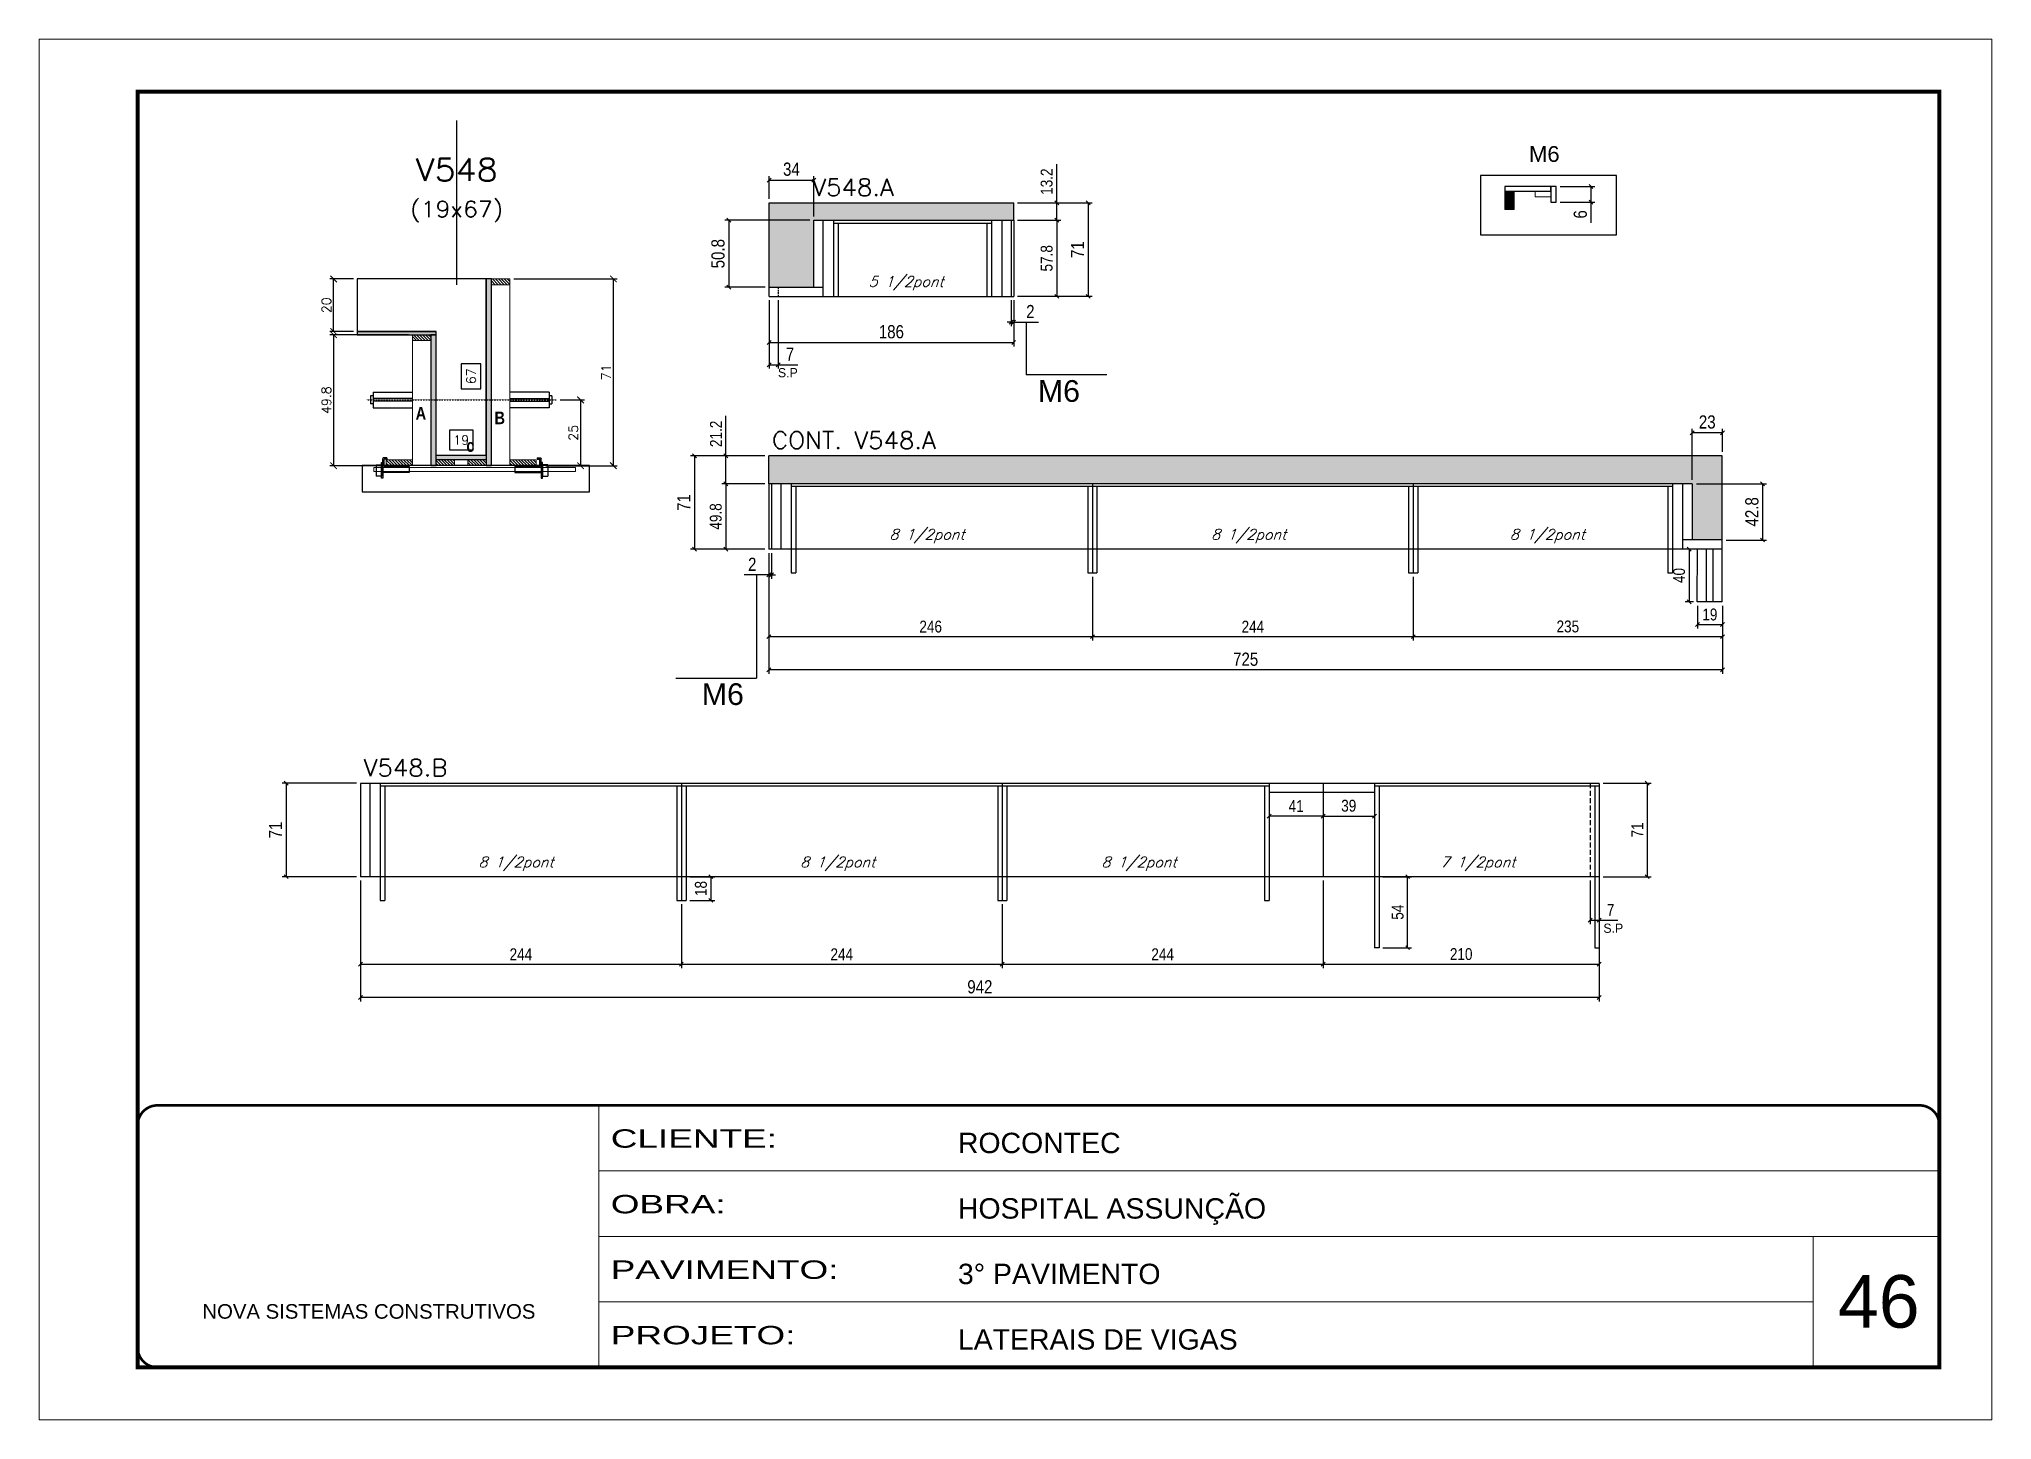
# Model space of a CAD drawing. Extents: x -21493 to -15213, y -12134 to 11887.
# Drawn here: x -19908 to -18423, y -1797 to -747 of the extents above; entities that cross this region are included whole.
import ezdxf
from ezdxf.enums import TextEntityAlignment as Align

# ---------------------------------------------------------------- set-up
doc = ezdxf.new("R2010")
doc.units = 0
for name, pattern in [('CONTINUO', [0]), ('DASHED', [0.75, 0.5, -0.25]), ('HIDDEN', [0.375, 0.25, -0.125])]:
    doc.linetypes.add(name, pattern=pattern)
for name, color, linetype in [('5', 5, 'Continuous'), ('barrote', 251, 'Continuous'), ('COTA', 241, 'Continuous'), ('Cota Seção (2x)', 4, 'Continuous'), ('detalhes', 4, 'Continuous'), ('NOMENCLATURA', 7, 'Continuous'), ('Painéis', 200, 'Continuous'), ('presilha', 1, 'Continuous'), ('SARR_2.2x7', 40, 'Continuous'), ('SARR_3.5x7', 81, 'Continuous'), ('TENSOR', 3, 'Continuous'), ('texto', 7, 'Continuous'), ('Texto de Titulo', 7, 'Continuous'), ('Texto Qtd Sarr', 242, 'Continuous')]:
    doc.layers.add(name, color=color, linetype=linetype)
for name, color, linetype, lineweight in [('CARIMBO', 255, 'Continuous', 9), ('CONCRETO', 251, 'Continuous', 25), ('Folhas', 255, 'Continuous', 9), ('Hachura', 251, 'Continuous', 9), ('Madeira', 126, 'Continuous', 18), ('Sarr 2.2x7', 40, 'Continuous', 9), ('SARRAFO DE PRESSAO', 251, 'DASHED', 9), ('SCO-___-LAJ', 2, 'Continuous', 0), ('Texto Seção', 7, 'Continuous', 15)]:
    doc.layers.add(name, color=color, linetype=linetype, lineweight=lineweight)
doc.styles.add('ARIAL', font='arial.ttf')
doc.styles.add('COTA TECNICA', font='techl___.ttf', dxfattribs={"height": 10})
doc.styles.add('COTA TECNICA-50', font='techl___.ttf', dxfattribs={"height": 9})
doc.styles.add('REGUA-120', font='ROMANS.shx', dxfattribs={"height": 15})
doc.styles.add('Romans', font='romans.shx')
doc.styles.add('ROMAS860', font='ROMAS860.SHX')
doc.styles.get("Standard").update_dxf_attribs({"font": 'arial.ttf'})
doc.styles.add('TECNICA', font='techb___.ttf', dxfattribs={"height": 10})
doc.styles.add('Tecnologia', font='')
doc.styles.get('Tecnologia').set_extended_font_data('Forgotten Futurist')
doc.dimstyles.new('COTA PAINEL-50', dxfattribs={"dimtxt": 9, "dimasz": 3, "dimexe": 3, "dimexo": 3, "dimgap": 3, "dimtad": 1, "dimdec": 1, "dimzin": 12, "dimdsep": 46, "dimtxsty": 'COTA TECNICA-50', "dimblk1": 'OBLIQUE', "dimblk2": 'OBLIQUE', "dimsah": 1, "dimcen": 0.9, "dimclrd": 4, "dimclre": 4, "dimclrt": 240, "dimadec": 1, "dimazin": 3, "dimtfac": 1, "dimtdec": 1, "dimtmove": 0, "dimatfit": 3, "dimfxl": 1, "dimtolj": 1, "dimtzin": 12, "dimarcsym": 0})
doc.dimstyles.new('Cota Seção (2x)', dxfattribs={"dimtxt": 7, "dimasz": 5, "dimexe": 3, "dimexo": 3, "dimgap": 2, "dimtad": 3, "dimdec": 1, "dimlfac": 0.5, "dimzin": 12, "dimdsep": 46, "dimtxsty": 'Romans', "dimblk": 'ARCHTICK', "dimcen": 0, "dimclrd": 4, "dimclre": 4, "dimclrt": 1, "dimadec": 1, "dimazin": 3, "dimtfac": 1, "dimtdec": 1, "dimtmove": 0, "dimatfit": 3, "dimldrblk": 'OBLIQUE', "dimfxl": 1, "dimtolj": 1, "dimtzin": 12, "dimarcsym": 0})
doc.dimstyles.new('Cota Seção interna', dxfattribs={"dimtxt": 7, "dimasz": 6, "dimexe": 0.18, "dimexo": 2, "dimgap": -4, "dimtad": 3, "dimdec": 1, "dimlfac": 0.5, "dimzin": 12, "dimdsep": 46, "dimtxsty": 'Romans', "dimblk": 'ARCHTICK', "dimcen": 0.09, "dimse1": 1, "dimse2": 1, "dimsd1": 1, "dimsd2": 1, "dimclrd": 180, "dimclre": 5, "dimclrt": 1, "dimadec": 0, "dimazin": 3, "dimtfac": 1, "dimtdec": 1, "dimtofl": 0, "dimtmove": 0, "dimatfit": 3, "dimldrblk": 'ARCHTICK', "dimfxl": 1, "dimtolj": 1, "dimtzin": 0, "dimarcsym": 0})
doc.dimstyles.new('PAINEL', dxfattribs={"dimtxt": 10, "dimasz": 3, "dimexe": 3, "dimexo": 3, "dimgap": 3, "dimtad": 1, "dimdec": 1, "dimzin": 12, "dimdsep": 46, "dimtxsty": 'COTA TECNICA', "dimblk1": 'OBLIQUE', "dimblk2": 'OBLIQUE', "dimsah": 1, "dimcen": 0.9, "dimclrd": 4, "dimclre": 4, "dimclrt": 240, "dimadec": 1, "dimazin": 3, "dimtfac": 1, "dimtdec": 1, "dimtmove": 0, "dimatfit": 3, "dimfxl": 1, "dimtolj": 1, "dimtzin": 12, "dimarcsym": 0})

msp = doc.modelspace()

# ---------------------------------------------------------------- texts
at = {"layer": '5', "color": 7, "linetype": 'Continuous'}
msp.add_text('M6', height=12, rotation=0.00004, dxfattribs=at).set_placement((-18775.44, -840.49))
at = {"layer": 'CARIMBO', "style": 'ARIAL'}
msp.add_text('46', height=40, dxfattribs=at).set_placement((-18540.55, -1726.95))
at = {"layer": 'detalhes', "style": 'TECNICA'}
for s, p in [('A', (-19622.03, -1036.44)), ('B', (-19562.07, -1039.94)), ('c', (-19583.45, -1060.97))]:
    msp.add_text(s, height=9.6, dxfattribs=at).set_placement(p)
at = {"layer": 'NOMENCLATURA', "linetype": 'Continuous'}
for p in [(-19148.89, -1022.95), (-19404.48, -1253.45)]:
    msp.add_text('M6', height=16.5, dxfattribs=at).set_placement(p)
at = {"layer": 'texto', "color": 2, "char_height": 8, "attachment_point": 5, "style": 'Romans'}
for s, insert in [('{\\Q19;\\C256;5 1/2pont}', (-19249.07, -932.82)), ('{\\Q19;\\C256;8 1/2pont}', (-19233.18, -1125.07)), ('{\\Q19;\\C256;8 1/2pont}', (-18988.56, -1125.07)), ('{\\Q19;\\C256;8 1/2pont}', (-18761.48, -1125.07)), ('{\\Q19;\\C256;8 1/2pont}', (-19545.69, -1374.13)), ('{\\Q19;\\C256;8 1/2pont}', (-19301.07, -1374.13)), ('{\\Q19;\\C256;8 1/2pont}', (-19071.99, -1374.13)), ('{\\Q19;\\C256;7 1/2pont}', (-18814.32, -1374.13))]:
    msp.add_mtext(s, dxfattribs=dict(at, insert=insert))
at = {"layer": 'texto', "color": 4, "char_height": 7, "attachment_point": 5, "style": 'ROMAS860'}
for insert in [(-19339.01, -1000.81), (-18711.34, -1423.25)]:
    msp.add_mtext('S.P', dxfattribs=dict(at, insert=insert))
at = {"layer": 'Texto Seção', "style": 'REGUA-120', "width": 1.05}
for s, p in [('V548.A', (-19320.4, -866.36)), ('CONT. V548.A', (-19351.07, -1058.61)), ('V548.B', (-19661.58, -1307.67))]:
    msp.add_text(s, height=13, dxfattribs=at).set_placement(p)

# ---------------------------------------------------------------- blocks, each defined once
blk = doc.blocks.new('_ArchTick')
at = {"color": 0, "linetype": 'ByBlock', "const_width": 0.15}
blk.add_lwpolyline([(-0.5, -0.5), (0.5, 0.5)], dxfattribs=at)
blk = doc.blocks.new('*D478')
at = {"layer": 'COTA', "color": 4, "lineweight": -2, "transparency": 16777216}
for p, q in [((-19547.4, -929.5), (-19468.7, -929.5)), ((-19471.7, -1071.5), (-19471.7, -929.5)), ((-19523, -1071.5), (-19468.7, -1071.5))]:
    blk.add_line(p, q, dxfattribs=at)
at = {"layer": 'Defpoints', "color": 0, "transparency": 16777216}
for p in [(-19550.4, -929.5), (-19471.7, -929.5), (-19526, -1071.5)]:
    blk.add_point(p, dxfattribs=at)
at = {"layer": 'COTA', "color": 4, "lineweight": -2, "transparency": 16777216, "xscale": 5, "yscale": 5, "zscale": 5}
for p, rotation in [((-19471.7, -929.5), 90), ((-19471.7, -1071.5), 270)]:
    blk.add_blockref('_ArchTick', p, dxfattribs=dict(at, rotation=rotation))
at = {"layer": 'COTA', "color": 1, "transparency": 16777216, "insert": (-19477.2, -1000.5), "char_height": 7, "attachment_point": 5, "rotation": 90, "style": 'Romans'}
blk.add_mtext('\\A1;71', dxfattribs=at)
blk = doc.blocks.new('_Oblique')
at = {"color": 0, "linetype": 'ByBlock', "lineweight": -2}
blk.add_line((-0.5, -0.5), (0.5, 0.5), dxfattribs=at)
blk = doc.blocks.new('*D479')
at = {"layer": 'Cota Seção (2x)', "color": 180, "lineweight": -2, "transparency": 16777216}
for p, q in [((-19572.4, -994), (-19587.4, -994)), ((-19587.4, -994), (-19587.4, -1013)), ((-19572.4, -1013), (-19572.4, -994)), ((-19587.4, -1013), (-19572.4, -1013))]:
    blk.add_line(p, q, dxfattribs=at)
at = {"layer": 'Defpoints', "color": 0, "transparency": 16777216}
for p in [(-19568.4, -929.5), (-19568.4, -929.5), (-19568.4, -1063.5)]:
    blk.add_point(p, dxfattribs=at)
at = {"layer": 'Cota Seção (2x)', "color": 1, "transparency": 16777216, "insert": (-19579.9, -1003.5), "char_height": 7, "attachment_point": 5, "rotation": 90, "style": 'Romans'}
blk.add_mtext('\\A1;67', dxfattribs=at)
blk = doc.blocks.new('PRESILHA METÁLICA 1')
at = {"layer": 'presilha'}
for p, q in [((0, 13), (6, 13)), ((0, 13), (0, 0)), ((6, 0), (0, 0)), ((6, 15.5), (7.5, 15.5)), ((6, -2.5), (6, 15.5)), ((6, 13), (6, 0)), ((7.5, 10.6), (7.5, 19.9)), ((7.5, 15.5), (7.5, -2.5)), ((37.5, 4.1), (7.5, 4.1)), ((12, 21), (8.6, 21)), ((9, 11.6), (9, 18.9)), ((12, 19.5), (9.6, 19.5)), ((37.5, 11), (9.6, 11)), ((12, 21), (12, 19.5)), ((37.5, 11), (37.5, 4.1)), ((7.5, -2.5), (6, -2.5))]:
    blk.add_line(p, q, dxfattribs=at)
for centre, radius, start, end in [((8.6, 19.9), 1.14, 90, 180), ((9.6, 18.9), 0.57, 90, 180), ((9.6, 11.6), 0.57, 180, 270)]:
    blk.add_arc(centre, radius, start, end, dxfattribs=at)
blk = doc.blocks.new('*D480')
at = {"layer": 'Cota Seção (2x)', "color": 180, "lineweight": -2, "transparency": 16777216}
for p, q in [((-19578.4, -1044.5), (-19596.4, -1044.5)), ((-19596.4, -1044.5), (-19596.4, -1059.5)), ((-19578.4, -1059.5), (-19578.4, -1044.5)), ((-19596.4, -1059.5), (-19578.4, -1059.5))]:
    blk.add_line(p, q, dxfattribs=at)
at = {"layer": 'Defpoints', "color": 0, "transparency": 16777216}
for p in [(-19568.4, -1063.5), (-19606.4, -1071.5), (-19568.4, -1071.5)]:
    blk.add_point(p, dxfattribs=at)
at = {"layer": 'Cota Seção (2x)', "color": 1, "transparency": 16777216, "insert": (-19587.4, -1052), "char_height": 7, "attachment_point": 5, "style": 'Romans'}
blk.add_mtext('\\A1;19', dxfattribs=at)
blk = doc.blocks.new('*D481')
at = {"layer": 'COTA', "color": 4, "lineweight": -2, "transparency": 16777216}
for p, q in [((-19627.4, -971.9), (-19687.4, -971.9)), ((-19684.4, -971.9), (-19684.4, -1071.5)), ((-19627.4, -1071.5), (-19687.4, -1071.5))]:
    blk.add_line(p, q, dxfattribs=at)
at = {"layer": 'Defpoints', "color": 0, "transparency": 16777216}
for p in [(-19624.4, -971.9), (-19684.4, -1071.5), (-19624.4, -1071.5)]:
    blk.add_point(p, dxfattribs=at)
at = {"layer": 'COTA', "color": 4, "lineweight": -2, "transparency": 16777216, "xscale": 5, "yscale": 5, "zscale": 5}
for p, rotation in [((-19684.4, -971.9), 90), ((-19684.4, -1071.5), 270)]:
    blk.add_blockref('_ArchTick', p, dxfattribs=dict(at, rotation=rotation))
at = {"layer": 'COTA', "color": 1, "transparency": 16777216, "insert": (-19689.9, -1021.7), "char_height": 7, "attachment_point": 5, "rotation": 90, "style": 'Romans'}
blk.add_mtext('\\A1;49.8', dxfattribs=at)
blk = doc.blocks.new('*D482')
at = {"layer": 'COTA', "color": 4, "lineweight": -2, "transparency": 16777216}
for p, q in [((-19512.1, -1021.5), (-19493.6, -1021.5)), ((-19496.6, -1021.5), (-19496.6, -1071.5)), ((-19512.1, -1071.5), (-19493.6, -1071.5))]:
    blk.add_line(p, q, dxfattribs=at)
at = {"layer": 'Defpoints', "color": 0, "transparency": 16777216}
for p in [(-19515.1, -1021.5), (-19515.1, -1071.5), (-19496.6, -1071.5)]:
    blk.add_point(p, dxfattribs=at)
at = {"layer": 'COTA', "color": 4, "lineweight": -2, "transparency": 16777216, "xscale": 5, "yscale": 5, "zscale": 5}
for p, rotation in [((-19496.6, -1021.5), 90), ((-19496.6, -1071.5), 270)]:
    blk.add_blockref('_ArchTick', p, dxfattribs=dict(at, rotation=rotation))
at = {"layer": 'COTA', "color": 1, "transparency": 16777216, "insert": (-19502.1, -1046.5), "char_height": 7, "attachment_point": 5, "rotation": 90, "style": 'Romans'}
blk.add_mtext('\\A1;25', dxfattribs=at)
blk = doc.blocks.new('titulo1')
at = {"layer": 'Defpoints', "color": 252, "linetype": 'HIDDEN', "ltscale": 2}
blk.add_line((0, 0), (0, 125), dxfattribs=at)
at = {"layer": 'Defpoints', "style": 'Romans', "oblique": 15}
blk.add_attdef('FOLHA', text='', height=10, dxfattribs=at).set_placement((0, 15.6), align=Align.MIDDLE_CENTER)
at = {"layer": 'Texto Qtd Sarr', "color": 3, "style": 'Romans', "oblique": 15}
for tag, height, p in [('TITULO', 17, (0, 71.4)), ('SEÇÃO', 12, (0, 41.5))]:
    blk.add_attdef(tag, text='', height=height, dxfattribs=at).set_placement(p, align=Align.MIDDLE_CENTER)
blk = doc.blocks.new('*D483')
at = {"layer": 'COTA', "color": 4, "lineweight": -2, "transparency": 16777216}
for p, q in [((-19669.4, -929.5), (-19687.4, -929.5)), ((-19684.4, -969.5), (-19684.4, -929.5)), ((-19669.4, -969.5), (-19687.4, -969.5))]:
    blk.add_line(p, q, dxfattribs=at)
at = {"layer": 'Defpoints', "color": 0, "transparency": 16777216}
for p in [(-19684.4, -929.5), (-19666.4, -929.5), (-19666.4, -969.5)]:
    blk.add_point(p, dxfattribs=at)
at = {"layer": 'COTA', "color": 4, "lineweight": -2, "transparency": 16777216, "xscale": 5, "yscale": 5, "zscale": 5}
for p, rotation in [((-19684.4, -929.5), 90), ((-19684.4, -969.5), 270)]:
    blk.add_blockref('_ArchTick', p, dxfattribs=dict(at, rotation=rotation))
at = {"layer": 'COTA', "color": 1, "transparency": 16777216, "insert": (-19689.9, -949.5), "char_height": 7, "attachment_point": 5, "rotation": 90, "style": 'Romans'}
blk.add_mtext('\\A1;20', dxfattribs=at)
blk = doc.blocks.new('*D1074')
at = {"layer": 'COTA', "color": 4, "lineweight": -2, "ltscale": 25, "transparency": 16777216}
for p, q in [((-19164.3, -871.7), (-19107.6, -871.7)), ((-19110.6, -871.7), (-19110.6, -942.7)), ((-19164.3, -942.7), (-19107.6, -942.7))]:
    blk.add_line(p, q, dxfattribs=at)
at = {"layer": 'Defpoints', "color": 0, "ltscale": 25, "transparency": 16777216}
for p in [(-19167.3, -871.7), (-19167.3, -942.7), (-19110.6, -942.7)]:
    blk.add_point(p, dxfattribs=at)
at = {"layer": 'COTA', "color": 4, "lineweight": -2, "ltscale": 25, "transparency": 16777216, "xscale": 3, "yscale": 3, "zscale": 3}
for p, rotation in [((-19110.6, -871.7), 90), ((-19110.6, -942.7), 270)]:
    blk.add_blockref('_Oblique', p, dxfattribs=dict(at, rotation=rotation))
at = {"layer": 'COTA', "color": 240, "ltscale": 25, "transparency": 16777216, "insert": (-19118.7, -907.2), "char_height": 10, "attachment_point": 5, "rotation": 90, "style": 'COTA TECNICA'}
blk.add_mtext('\\A1;71', dxfattribs=at)
blk = doc.blocks.new('*D1075')
at = {"layer": 'COTA', "color": 4, "lineweight": -2, "ltscale": 25, "transparency": 16777216}
for p, q in [((-19353.3, -945.7), (-19353.3, -980.8)), ((-19167.3, -945.7), (-19167.3, -980.8)), ((-19353.3, -977.8), (-19167.3, -977.8))]:
    blk.add_line(p, q, dxfattribs=at)
at = {"layer": 'Defpoints', "color": 0, "ltscale": 25, "transparency": 16777216}
for p in [(-19353.3, -942.7), (-19167.3, -942.7), (-19167.3, -977.8)]:
    blk.add_point(p, dxfattribs=at)
at = {"layer": 'COTA', "color": 4, "lineweight": -2, "ltscale": 25, "transparency": 16777216, "xscale": 3, "yscale": 3, "zscale": 3, "rotation": 180}
blk.add_blockref('_Oblique', (-19353.3, -977.8), dxfattribs=at)
at = {"layer": 'COTA', "color": 4, "lineweight": -2, "ltscale": 25, "transparency": 16777216, "xscale": 3, "yscale": 3, "zscale": 3}
blk.add_blockref('_Oblique', (-19167.3, -977.8), dxfattribs=at)
at = {"layer": 'COTA', "color": 240, "ltscale": 25, "transparency": 16777216, "insert": (-19260.3, -969.7), "char_height": 10, "attachment_point": 5, "style": 'COTA TECNICA'}
blk.add_mtext('\\A1;186', dxfattribs=at)
blk = doc.blocks.new('*D1076')
at = {"layer": 'COTA', "color": 4, "lineweight": -2, "ltscale": 25, "transparency": 16777216}
for p, q in [((-19169.3, -945.7), (-19169.3, -965.3)), ((-19167.3, -945.7), (-19167.3, -965.3)), ((-19169.3, -962.3), (-19172.3, -962.3)), ((-19169.3, -962.3), (-19167.3, -962.3)), ((-19167.3, -962.3), (-19148.5, -962.3))]:
    blk.add_line(p, q, dxfattribs=at)
at = {"layer": 'Defpoints', "color": 0, "ltscale": 25, "transparency": 16777216}
for p in [(-19169.3, -942.7), (-19167.3, -942.7), (-19169.3, -962.3)]:
    blk.add_point(p, dxfattribs=at)
at = {"layer": 'COTA', "color": 4, "lineweight": -2, "ltscale": 25, "transparency": 16777216, "xscale": 3, "yscale": 3, "zscale": 3}
blk.add_blockref('_Oblique', (-19169.3, -962.3), dxfattribs=at)
at = {"layer": 'COTA', "color": 4, "lineweight": -2, "ltscale": 25, "transparency": 16777216, "xscale": 3, "yscale": 3, "zscale": 3, "rotation": 180}
blk.add_blockref('_Oblique', (-19167.3, -962.3), dxfattribs=at)
at = {"layer": 'COTA', "color": 240, "ltscale": 25, "transparency": 16777216, "insert": (-19154.6, -954.3), "char_height": 10, "attachment_point": 5, "style": 'COTA TECNICA'}
blk.add_mtext('\\A1;2', dxfattribs=at)
blk = doc.blocks.new('*D1077')
at = {"layer": 'Defpoints', "color": 0, "linetype": 'ByBlock', "transparency": 16777216}
for p in [(-18754.8, -859.1), (-18754.8, -871.1), (-18728.3, -871.1)]:
    blk.add_point(p, dxfattribs=at)
at = {"layer": 'Sarr 2.2x7', "color": 4, "linetype": 'ByBlock', "lineweight": -2, "transparency": 16777216}
for p, q in [((-18751.8, -859.1), (-18725.3, -859.1)), ((-18728.3, -859.1), (-18728.3, -871.1)), ((-18751.8, -871.1), (-18725.3, -871.1)), ((-18728.3, -871.1), (-18728.3, -886.8))]:
    blk.add_line(p, q, dxfattribs=at)
at = {"layer": 'Sarr 2.2x7', "color": 4, "linetype": 'ByBlock', "lineweight": -2, "transparency": 16777216, "xscale": 3, "yscale": 3, "zscale": 3}
for p, rotation in [((-18728.3, -859.1), 90), ((-18728.3, -871.1), 270)]:
    blk.add_blockref('_Oblique', p, dxfattribs=dict(at, rotation=rotation))
at = {"layer": 'Sarr 2.2x7', "color": 240, "linetype": 'ByBlock', "transparency": 16777216, "insert": (-18736.4, -880.4), "char_height": 10, "attachment_point": 5, "rotation": 90, "style": 'COTA TECNICA'}
blk.add_mtext('\\A1;6', dxfattribs=at)
blk = doc.blocks.new('*D1078')
at = {"layer": 'COTA', "color": 4, "lineweight": -2, "ltscale": 25, "transparency": 16777216}
for p, q in [((-19353.3, -945.7), (-19353.3, -997.7)), ((-19346.3, -945.7), (-19346.3, -997.7)), ((-19353.3, -994.7), (-19346.3, -994.7)), ((-19346.3, -994.7), (-19331.5, -994.7))]:
    blk.add_line(p, q, dxfattribs=at)
at = {"layer": 'Defpoints', "color": 0, "ltscale": 25, "transparency": 16777216}
for p in [(-19353.3, -942.7), (-19346.3, -942.7), (-19346.3, -994.7)]:
    blk.add_point(p, dxfattribs=at)
at = {"layer": 'COTA', "color": 4, "lineweight": -2, "ltscale": 25, "transparency": 16777216, "xscale": 3, "yscale": 3, "zscale": 3, "rotation": 180}
blk.add_blockref('_Oblique', (-19353.3, -994.7), dxfattribs=at)
at = {"layer": 'COTA', "color": 4, "lineweight": -2, "ltscale": 25, "transparency": 16777216, "xscale": 3, "yscale": 3, "zscale": 3}
blk.add_blockref('_Oblique', (-19346.3, -994.7), dxfattribs=at)
at = {"layer": 'COTA', "color": 240, "ltscale": 25, "transparency": 16777216, "insert": (-19337.4, -986.7), "char_height": 10, "attachment_point": 5, "style": 'COTA TECNICA'}
blk.add_mtext('\\A1;7', dxfattribs=at)
blk = doc.blocks.new('*D1079')
at = {"layer": 'COTA', "color": 4, "lineweight": -2, "ltscale": 25, "transparency": 16777216}
for p, q in [((-19322.3, -884.9), (-19386.9, -884.9)), ((-19383.9, -884.9), (-19383.9, -935.7)), ((-19356.3, -935.7), (-19386.9, -935.7))]:
    blk.add_line(p, q, dxfattribs=at)
at = {"layer": 'Defpoints', "color": 0, "ltscale": 25, "transparency": 16777216}
for p in [(-19319.3, -884.9), (-19383.9, -935.7), (-19353.3, -935.7)]:
    blk.add_point(p, dxfattribs=at)
at = {"layer": 'COTA', "color": 4, "lineweight": -2, "ltscale": 25, "transparency": 16777216, "xscale": 3, "yscale": 3, "zscale": 3}
for p, rotation in [((-19383.9, -884.9), 90), ((-19383.9, -935.7), 270)]:
    blk.add_blockref('_Oblique', p, dxfattribs=dict(at, rotation=rotation))
at = {"layer": 'COTA', "color": 240, "ltscale": 25, "transparency": 16777216, "insert": (-19392.1, -910.3), "char_height": 10, "attachment_point": 5, "rotation": 90, "style": 'COTA TECNICA'}
blk.add_mtext('\\A1;50.8', dxfattribs=at)
blk = doc.blocks.new('*D1080')
at = {"layer": 'COTA', "color": 4, "lineweight": -2, "ltscale": 25, "transparency": 16777216}
for p, q in [((-19353.3, -868.7), (-19353.3, -851.3)), ((-19353.3, -854.3), (-19319.3, -854.3)), ((-19319.3, -881.9), (-19319.3, -851.3))]:
    blk.add_line(p, q, dxfattribs=at)
at = {"layer": 'Defpoints', "color": 0, "ltscale": 25, "transparency": 16777216}
for p in [(-19319.3, -854.3), (-19353.3, -871.7), (-19319.3, -884.9)]:
    blk.add_point(p, dxfattribs=at)
at = {"layer": 'COTA', "color": 4, "lineweight": -2, "ltscale": 25, "transparency": 16777216, "xscale": 3, "yscale": 3, "zscale": 3, "rotation": 180}
blk.add_blockref('_Oblique', (-19353.3, -854.3), dxfattribs=at)
at = {"layer": 'COTA', "color": 4, "lineweight": -2, "ltscale": 25, "transparency": 16777216, "xscale": 3, "yscale": 3, "zscale": 3}
blk.add_blockref('_Oblique', (-19319.3, -854.3), dxfattribs=at)
at = {"layer": 'COTA', "color": 240, "ltscale": 25, "transparency": 16777216, "insert": (-19336.3, -846.1), "char_height": 10, "attachment_point": 5, "style": 'COTA TECNICA'}
blk.add_mtext('\\A1;34', dxfattribs=at)
blk = doc.blocks.new('*D1134')
at = {"color": 4, "lineweight": -2, "transparency": 16777216}
for p, q in [((-19164.3, -884.9), (-19131.5, -884.9)), ((-19134.5, -884.9), (-19134.5, -942.7)), ((-19164.3, -942.7), (-19131.5, -942.7))]:
    blk.add_line(p, q, dxfattribs=at)
at = {"layer": 'Defpoints', "color": 0, "transparency": 16777216}
for p in [(-19167.3, -884.9), (-19167.3, -942.7), (-19134.5, -942.7)]:
    blk.add_point(p, dxfattribs=at)
at = {"color": 4, "lineweight": -2, "transparency": 16777216, "xscale": 3, "yscale": 3, "zscale": 3}
for p, rotation in [((-19134.5, -884.9), 90), ((-19134.5, -942.7), 270)]:
    blk.add_blockref('_Oblique', p, dxfattribs=dict(at, rotation=rotation))
at = {"color": 240, "transparency": 16777216, "insert": (-19142.2, -913.8), "char_height": 9, "attachment_point": 5, "rotation": 90, "style": 'COTA TECNICA-50'}
blk.add_mtext('\\A1;57.8', dxfattribs=at)
blk = doc.blocks.new('*D1135')
at = {"color": 4, "lineweight": -2, "transparency": 16777216}
for p, q in [((-19134.5, -871.7), (-19134.5, -842.3)), ((-19164.3, -871.7), (-19131.5, -871.7)), ((-19134.5, -884.9), (-19134.5, -871.7)), ((-19164.3, -884.9), (-19131.5, -884.9))]:
    blk.add_line(p, q, dxfattribs=at)
at = {"layer": 'Defpoints', "color": 0, "transparency": 16777216}
for p in [(-19167.3, -871.7), (-19134.5, -871.7), (-19167.3, -884.9)]:
    blk.add_point(p, dxfattribs=at)
at = {"color": 4, "lineweight": -2, "transparency": 16777216, "xscale": 3, "yscale": 3, "zscale": 3}
for p, rotation in [((-19134.5, -871.7), 90), ((-19134.5, -884.9), 270)]:
    blk.add_blockref('_Oblique', p, dxfattribs=dict(at, rotation=rotation))
at = {"color": 240, "transparency": 16777216, "insert": (-19142.2, -855.5), "char_height": 9, "attachment_point": 5, "rotation": 90, "style": 'COTA TECNICA-50'}
blk.add_mtext('\\A1;13.2', dxfattribs=at)
blk = doc.blocks.new('*D1136')
at = {"layer": 'COTA', "color": 4, "lineweight": -2, "ltscale": 25, "transparency": 16777216}
for p, q in [((-19356.4, -1064), (-19413.1, -1064)), ((-19410.1, -1064), (-19410.1, -1135)), ((-19356.4, -1135), (-19413.1, -1135))]:
    blk.add_line(p, q, dxfattribs=at)
at = {"layer": 'Defpoints', "color": 0, "ltscale": 25, "transparency": 16777216}
for p in [(-19353.4, -1064), (-19410.1, -1135), (-19353.4, -1135)]:
    blk.add_point(p, dxfattribs=at)
at = {"layer": 'COTA', "color": 4, "lineweight": -2, "ltscale": 25, "transparency": 16777216, "xscale": 3, "yscale": 3, "zscale": 3}
for p, rotation in [((-19410.1, -1064), 90), ((-19410.1, -1135), 270)]:
    blk.add_blockref('_Oblique', p, dxfattribs=dict(at, rotation=rotation))
at = {"layer": 'COTA', "color": 240, "ltscale": 25, "transparency": 16777216, "insert": (-19418.1, -1099.5), "char_height": 10, "attachment_point": 5, "rotation": 90, "style": 'COTA TECNICA'}
blk.add_mtext('\\A1;71', dxfattribs=at)
blk = doc.blocks.new('*D1137')
at = {"layer": 'COTA', "color": 4, "lineweight": -2, "ltscale": 25, "transparency": 16777216}
for p, q in [((-19353.4, -1138), (-19353.4, -1229.8)), ((-18628.4, -1178), (-18628.4, -1229.8)), ((-18628.4, -1226.8), (-19353.4, -1226.8))]:
    blk.add_line(p, q, dxfattribs=at)
at = {"layer": 'Defpoints', "color": 0, "ltscale": 25, "transparency": 16777216}
for p in [(-19353.4, -1135), (-18628.4, -1175), (-19353.4, -1226.8)]:
    blk.add_point(p, dxfattribs=at)
at = {"layer": 'COTA', "color": 4, "lineweight": -2, "ltscale": 25, "transparency": 16777216, "xscale": 3, "yscale": 3, "zscale": 3, "rotation": 180}
blk.add_blockref('_Oblique', (-19353.4, -1226.8), dxfattribs=at)
at = {"layer": 'COTA', "color": 4, "lineweight": -2, "ltscale": 25, "transparency": 16777216, "xscale": 3, "yscale": 3, "zscale": 3}
blk.add_blockref('_Oblique', (-18628.4, -1226.8), dxfattribs=at)
at = {"layer": 'COTA', "color": 240, "ltscale": 25, "transparency": 16777216, "insert": (-18990.9, -1218.7), "char_height": 10, "attachment_point": 5, "style": 'COTA TECNICA'}
blk.add_mtext('\\A1;725', dxfattribs=at)
blk = doc.blocks.new('*D1138')
at = {"layer": 'COTA', "color": 4, "lineweight": -2, "ltscale": 25, "transparency": 16777216}
for p, q in [((-19353.4, -1138), (-19353.4, -1157.5)), ((-19351.4, -1138), (-19351.4, -1157.5)), ((-19353.4, -1154.5), (-19372.2, -1154.5)), ((-19351.4, -1154.5), (-19353.4, -1154.5)), ((-19351.4, -1154.5), (-19348.4, -1154.5))]:
    blk.add_line(p, q, dxfattribs=at)
at = {"layer": 'Defpoints', "color": 0, "ltscale": 25, "transparency": 16777216}
for p in [(-19353.4, -1135), (-19351.4, -1135), (-19351.4, -1154.5)]:
    blk.add_point(p, dxfattribs=at)
at = {"layer": 'COTA', "color": 4, "lineweight": -2, "ltscale": 25, "transparency": 16777216, "xscale": 3, "yscale": 3, "zscale": 3}
blk.add_blockref('_Oblique', (-19353.4, -1154.5), dxfattribs=at)
at = {"layer": 'COTA', "color": 4, "lineweight": -2, "ltscale": 25, "transparency": 16777216, "xscale": 3, "yscale": 3, "zscale": 3, "rotation": 180}
blk.add_blockref('_Oblique', (-19351.4, -1154.5), dxfattribs=at)
at = {"layer": 'COTA', "color": 240, "ltscale": 25, "transparency": 16777216, "insert": (-19366.1, -1146.5), "char_height": 10, "attachment_point": 5, "style": 'COTA TECNICA'}
blk.add_mtext('\\A1;2', dxfattribs=at)
blk = doc.blocks.new('*D1139')
at = {"layer": 'COTA', "color": 4, "lineweight": -2, "ltscale": 25, "transparency": 16777216}
for p, q in [((-18648, -1085.2), (-18594.8, -1085.2)), ((-18597.8, -1085.2), (-18597.8, -1128)), ((-18625.4, -1128), (-18594.8, -1128))]:
    blk.add_line(p, q, dxfattribs=at)
at = {"layer": 'Defpoints', "color": 0, "ltscale": 25, "transparency": 16777216}
for p in [(-18651, -1085.2), (-18628.4, -1128), (-18597.8, -1128)]:
    blk.add_point(p, dxfattribs=at)
at = {"layer": 'COTA', "color": 4, "lineweight": -2, "ltscale": 25, "transparency": 16777216, "xscale": 3, "yscale": 3, "zscale": 3}
for p, rotation in [((-18597.8, -1085.2), 90), ((-18597.8, -1128), 270)]:
    blk.add_blockref('_Oblique', p, dxfattribs=dict(at, rotation=rotation))
at = {"layer": 'COTA', "color": 240, "ltscale": 25, "transparency": 16777216, "insert": (-18605.9, -1106.6), "char_height": 10, "attachment_point": 5, "rotation": 90, "style": 'COTA TECNICA'}
blk.add_mtext('\\A1;42.8', dxfattribs=at)
blk = doc.blocks.new('*D1140')
at = {"layer": 'COTA', "color": 4, "lineweight": -2, "ltscale": 25, "transparency": 16777216}
for p, q in [((-18651.4, -1082.2), (-18651.4, -1043.5)), ((-18628.4, -1046.5), (-18651.4, -1046.5)), ((-18628.4, -1061), (-18628.4, -1043.5))]:
    blk.add_line(p, q, dxfattribs=at)
at = {"layer": 'Defpoints', "color": 0, "ltscale": 25, "transparency": 16777216}
for p in [(-18651.4, -1046.5), (-18628.4, -1064), (-18651.4, -1085.2)]:
    blk.add_point(p, dxfattribs=at)
at = {"layer": 'COTA', "color": 4, "lineweight": -2, "ltscale": 25, "transparency": 16777216, "xscale": 3, "yscale": 3, "zscale": 3, "rotation": 180}
blk.add_blockref('_Oblique', (-18651.4, -1046.5), dxfattribs=at)
at = {"layer": 'COTA', "color": 4, "lineweight": -2, "ltscale": 25, "transparency": 16777216, "xscale": 3, "yscale": 3, "zscale": 3}
blk.add_blockref('_Oblique', (-18628.4, -1046.5), dxfattribs=at)
at = {"layer": 'COTA', "color": 240, "ltscale": 25, "transparency": 16777216, "insert": (-18639.9, -1038.3), "char_height": 10, "attachment_point": 5, "style": 'COTA TECNICA'}
blk.add_mtext('\\A1;23', dxfattribs=at)
blk = doc.blocks.new('*D1141')
at = {"color": 4, "lineweight": -2, "transparency": 16777216}
for p, q in [((-19356.4, -1085.2), (-19389.2, -1085.2)), ((-19386.2, -1085.2), (-19386.2, -1135)), ((-19356.4, -1135), (-19389.2, -1135))]:
    blk.add_line(p, q, dxfattribs=at)
at = {"layer": 'Defpoints', "color": 0, "transparency": 16777216}
for p in [(-19353.4, -1085.2), (-19386.2, -1135), (-19353.4, -1135)]:
    blk.add_point(p, dxfattribs=at)
at = {"color": 4, "lineweight": -2, "transparency": 16777216, "xscale": 3, "yscale": 3, "zscale": 3}
for p, rotation in [((-19386.2, -1085.2), 90), ((-19386.2, -1135), 270)]:
    blk.add_blockref('_Oblique', p, dxfattribs=dict(at, rotation=rotation))
at = {"color": 240, "transparency": 16777216, "insert": (-19393.8, -1110.1), "char_height": 9, "attachment_point": 5, "rotation": 90, "style": 'COTA TECNICA-50'}
blk.add_mtext('\\A1;49.8', dxfattribs=at)
blk = doc.blocks.new('*D1142')
at = {"color": 4, "lineweight": -2, "transparency": 16777216}
for p, q in [((-19386.2, -1064), (-19386.2, -1033.6)), ((-19356.4, -1064), (-19389.2, -1064)), ((-19386.2, -1085.2), (-19386.2, -1064)), ((-19356.4, -1085.2), (-19389.2, -1085.2))]:
    blk.add_line(p, q, dxfattribs=at)
at = {"layer": 'Defpoints', "color": 0, "transparency": 16777216}
for p in [(-19386.2, -1064), (-19353.4, -1064), (-19353.4, -1085.2)]:
    blk.add_point(p, dxfattribs=at)
at = {"color": 4, "lineweight": -2, "transparency": 16777216, "xscale": 3, "yscale": 3, "zscale": 3}
for p, rotation in [((-19386.2, -1064), 90), ((-19386.2, -1085.2), 270)]:
    blk.add_blockref('_Oblique', p, dxfattribs=dict(at, rotation=rotation))
at = {"color": 240, "transparency": 16777216, "insert": (-19393.7, -1047.3), "char_height": 9, "attachment_point": 5, "rotation": 90, "style": 'COTA TECNICA-50'}
blk.add_mtext('\\A1;21.2', dxfattribs=at)
blk = doc.blocks.new('*D1143')
at = {"color": 4, "lineweight": -2, "transparency": 16777216}
for p, q in [((-19353.4, -1138), (-19353.4, -1204.5)), ((-19107.4, -1156), (-19107.4, -1204.5)), ((-19353.4, -1201.5), (-19107.4, -1201.5))]:
    blk.add_line(p, q, dxfattribs=at)
at = {"layer": 'Defpoints', "color": 0, "transparency": 16777216}
for p in [(-19353.4, -1135), (-19107.4, -1153), (-19107.4, -1201.5)]:
    blk.add_point(p, dxfattribs=at)
at = {"color": 4, "lineweight": -2, "transparency": 16777216, "xscale": 3, "yscale": 3, "zscale": 3, "rotation": 180}
blk.add_blockref('_Oblique', (-19353.4, -1201.5), dxfattribs=at)
at = {"color": 4, "lineweight": -2, "transparency": 16777216, "xscale": 3, "yscale": 3, "zscale": 3}
blk.add_blockref('_Oblique', (-19107.4, -1201.5), dxfattribs=at)
at = {"color": 240, "transparency": 16777216, "insert": (-19230.4, -1193.9), "char_height": 9, "attachment_point": 5, "style": 'COTA TECNICA-50'}
blk.add_mtext('\\A1;246', dxfattribs=at)
blk = doc.blocks.new('*D1144')
at = {"color": 4, "lineweight": -2, "transparency": 16777216}
for p, q in [((-19107.4, -1156), (-19107.4, -1204.5)), ((-18863.4, -1156), (-18863.4, -1204.5)), ((-19107.4, -1201.5), (-18863.4, -1201.5))]:
    blk.add_line(p, q, dxfattribs=at)
at = {"layer": 'Defpoints', "color": 0, "transparency": 16777216}
for p in [(-19107.4, -1153), (-18863.4, -1153), (-18863.4, -1201.5)]:
    blk.add_point(p, dxfattribs=at)
at = {"color": 4, "lineweight": -2, "transparency": 16777216, "xscale": 3, "yscale": 3, "zscale": 3, "rotation": 180}
blk.add_blockref('_Oblique', (-19107.4, -1201.5), dxfattribs=at)
at = {"color": 4, "lineweight": -2, "transparency": 16777216, "xscale": 3, "yscale": 3, "zscale": 3}
blk.add_blockref('_Oblique', (-18863.4, -1201.5), dxfattribs=at)
at = {"color": 240, "transparency": 16777216, "insert": (-18985.4, -1193.9), "char_height": 9, "attachment_point": 5, "style": 'COTA TECNICA-50'}
blk.add_mtext('\\A1;244', dxfattribs=at)
blk = doc.blocks.new('*D1145')
at = {"color": 4, "lineweight": -2, "transparency": 16777216}
for p, q in [((-18863.4, -1156), (-18863.4, -1204.5)), ((-18628.4, -1178), (-18628.4, -1204.5)), ((-18863.4, -1201.5), (-18628.4, -1201.5))]:
    blk.add_line(p, q, dxfattribs=at)
at = {"layer": 'Defpoints', "color": 0, "transparency": 16777216}
for p in [(-18863.4, -1153), (-18628.4, -1175), (-18628.4, -1201.5)]:
    blk.add_point(p, dxfattribs=at)
at = {"color": 4, "lineweight": -2, "transparency": 16777216, "xscale": 3, "yscale": 3, "zscale": 3, "rotation": 180}
blk.add_blockref('_Oblique', (-18863.4, -1201.5), dxfattribs=at)
at = {"color": 4, "lineweight": -2, "transparency": 16777216, "xscale": 3, "yscale": 3, "zscale": 3}
blk.add_blockref('_Oblique', (-18628.4, -1201.5), dxfattribs=at)
at = {"color": 240, "transparency": 16777216, "insert": (-18745.9, -1193.8), "char_height": 9, "attachment_point": 5, "style": 'COTA TECNICA-50'}
blk.add_mtext('\\A1;235', dxfattribs=at)
blk = doc.blocks.new('*D1146')
at = {"color": 4, "lineweight": -2, "transparency": 16777216}
for p, q in [((-18647.4, -1178), (-18647.4, -1195.3)), ((-18628.4, -1178), (-18628.4, -1195.3)), ((-18647.4, -1192.3), (-18628.4, -1192.3))]:
    blk.add_line(p, q, dxfattribs=at)
at = {"layer": 'Defpoints', "color": 0, "transparency": 16777216}
for p in [(-18647.4, -1175), (-18628.4, -1175), (-18628.4, -1192.3)]:
    blk.add_point(p, dxfattribs=at)
at = {"color": 4, "lineweight": -2, "transparency": 16777216, "xscale": 3, "yscale": 3, "zscale": 3, "rotation": 180}
blk.add_blockref('_Oblique', (-18647.4, -1192.3), dxfattribs=at)
at = {"color": 4, "lineweight": -2, "transparency": 16777216, "xscale": 3, "yscale": 3, "zscale": 3}
blk.add_blockref('_Oblique', (-18628.4, -1192.3), dxfattribs=at)
at = {"color": 240, "transparency": 16777216, "insert": (-18637.9, -1184.7), "char_height": 9, "attachment_point": 5, "style": 'COTA TECNICA-50'}
blk.add_mtext('\\A1;19', dxfattribs=at)
blk = doc.blocks.new('*D1148')
at = {"color": 4, "lineweight": -2, "transparency": 16777216}
for p, q in [((-18650.3, -1135), (-18656.7, -1135)), ((-18653.7, -1135), (-18653.7, -1175)), ((-18650.4, -1175), (-18656.7, -1175))]:
    blk.add_line(p, q, dxfattribs=at)
at = {"layer": 'Defpoints', "color": 0, "transparency": 16777216}
for p in [(-18647.3, -1135), (-18653.7, -1175), (-18647.4, -1175)]:
    blk.add_point(p, dxfattribs=at)
at = {"color": 4, "lineweight": -2, "transparency": 16777216, "xscale": 3, "yscale": 3, "zscale": 3}
for p, rotation in [((-18653.7, -1135), 90), ((-18653.7, -1175), 270)]:
    blk.add_blockref('_Oblique', p, dxfattribs=dict(at, rotation=rotation))
at = {"color": 240, "transparency": 16777216, "insert": (-18661.3, -1155), "char_height": 9, "attachment_point": 5, "rotation": 90, "style": 'COTA TECNICA-50'}
blk.add_mtext('\\A1;40', dxfattribs=at)
blk = doc.blocks.new('*D1152')
at = {"layer": 'COTA', "color": 4, "lineweight": -2, "ltscale": 25, "transparency": 16777216}
for p, q in [((-19667, -1313), (-19723.6, -1313)), ((-19720.6, -1313), (-19720.6, -1384)), ((-19667, -1384), (-19723.6, -1384))]:
    blk.add_line(p, q, dxfattribs=at)
at = {"layer": 'Defpoints', "color": 0, "ltscale": 25, "transparency": 16777216}
for p in [(-19664, -1313), (-19720.6, -1384), (-19664, -1384)]:
    blk.add_point(p, dxfattribs=at)
at = {"layer": 'COTA', "color": 4, "lineweight": -2, "ltscale": 25, "transparency": 16777216, "xscale": 3, "yscale": 3, "zscale": 3}
for p, rotation in [((-19720.6, -1313), 90), ((-19720.6, -1384), 270)]:
    blk.add_blockref('_Oblique', p, dxfattribs=dict(at, rotation=rotation))
at = {"layer": 'COTA', "color": 240, "ltscale": 25, "transparency": 16777216, "insert": (-19728.6, -1348.5), "char_height": 10, "attachment_point": 5, "rotation": 90, "style": 'COTA TECNICA'}
blk.add_mtext('\\A1;71', dxfattribs=at)
blk = doc.blocks.new('*D1153')
at = {"layer": 'COTA', "color": 4, "lineweight": -2, "ltscale": 25, "transparency": 16777216}
for p, q in [((-19664, -1387), (-19664, -1478.9)), ((-18722, -1387), (-18722, -1478.9)), ((-18722, -1475.9), (-19664, -1475.9))]:
    blk.add_line(p, q, dxfattribs=at)
at = {"layer": 'Defpoints', "color": 0, "ltscale": 25, "transparency": 16777216}
for p in [(-19664, -1384), (-18722, -1384), (-19664, -1475.9)]:
    blk.add_point(p, dxfattribs=at)
at = {"layer": 'COTA', "color": 4, "lineweight": -2, "ltscale": 25, "transparency": 16777216, "xscale": 3, "yscale": 3, "zscale": 3, "rotation": 180}
blk.add_blockref('_Oblique', (-19664, -1475.9), dxfattribs=at)
at = {"layer": 'COTA', "color": 4, "lineweight": -2, "ltscale": 25, "transparency": 16777216, "xscale": 3, "yscale": 3, "zscale": 3}
blk.add_blockref('_Oblique', (-18722, -1475.9), dxfattribs=at)
at = {"layer": 'COTA', "color": 240, "ltscale": 25, "transparency": 16777216, "insert": (-19193, -1467.8), "char_height": 10, "attachment_point": 5, "style": 'COTA TECNICA'}
blk.add_mtext('\\A1;942', dxfattribs=at)
blk = doc.blocks.new('*D1151')
at = {"color": 4, "lineweight": -2, "transparency": 16777216}
for p, q in [((-19664, -1387), (-19664, -1453.5)), ((-19420, -1405), (-19420, -1453.5)), ((-19664, -1450.5), (-19420, -1450.5))]:
    blk.add_line(p, q, dxfattribs=at)
at = {"layer": 'Defpoints', "color": 0, "transparency": 16777216}
for p in [(-19664, -1384), (-19420, -1402), (-19420, -1450.5)]:
    blk.add_point(p, dxfattribs=at)
at = {"color": 4, "lineweight": -2, "transparency": 16777216, "xscale": 3, "yscale": 3, "zscale": 3, "rotation": 180}
blk.add_blockref('_Oblique', (-19664, -1450.5), dxfattribs=at)
at = {"color": 4, "lineweight": -2, "transparency": 16777216, "xscale": 3, "yscale": 3, "zscale": 3}
blk.add_blockref('_Oblique', (-19420, -1450.5), dxfattribs=at)
at = {"color": 240, "transparency": 16777216, "insert": (-19542, -1443), "char_height": 9, "attachment_point": 5, "style": 'COTA TECNICA-50'}
blk.add_mtext('\\A1;244', dxfattribs=at)
blk = doc.blocks.new('*D1149')
at = {"color": 4, "lineweight": -2, "transparency": 16777216}
for p, q in [((-19420, -1405), (-19420, -1453.5)), ((-19176, -1405), (-19176, -1453.5)), ((-19420, -1450.5), (-19176, -1450.5))]:
    blk.add_line(p, q, dxfattribs=at)
at = {"layer": 'Defpoints', "color": 0, "transparency": 16777216}
for p in [(-19420, -1402), (-19176, -1402), (-19176, -1450.5)]:
    blk.add_point(p, dxfattribs=at)
at = {"color": 4, "lineweight": -2, "transparency": 16777216, "xscale": 3, "yscale": 3, "zscale": 3, "rotation": 180}
blk.add_blockref('_Oblique', (-19420, -1450.5), dxfattribs=at)
at = {"color": 4, "lineweight": -2, "transparency": 16777216, "xscale": 3, "yscale": 3, "zscale": 3}
blk.add_blockref('_Oblique', (-19176, -1450.5), dxfattribs=at)
at = {"color": 240, "transparency": 16777216, "insert": (-19298, -1443), "char_height": 9, "attachment_point": 5, "style": 'COTA TECNICA-50'}
blk.add_mtext('\\A1;244', dxfattribs=at)
blk = doc.blocks.new('*D1150')
at = {"color": 4, "lineweight": -2, "transparency": 16777216}
for p, q in [((-18932, -1387), (-18932, -1453.5)), ((-19176, -1405), (-19176, -1453.5)), ((-19176, -1450.5), (-18932, -1450.5))]:
    blk.add_line(p, q, dxfattribs=at)
at = {"layer": 'Defpoints', "color": 0, "transparency": 16777216}
for p in [(-18932, -1384), (-19176, -1402), (-18932, -1450.5)]:
    blk.add_point(p, dxfattribs=at)
at = {"color": 4, "lineweight": -2, "transparency": 16777216, "xscale": 3, "yscale": 3, "zscale": 3, "rotation": 180}
blk.add_blockref('_Oblique', (-19176, -1450.5), dxfattribs=at)
at = {"color": 4, "lineweight": -2, "transparency": 16777216, "xscale": 3, "yscale": 3, "zscale": 3}
blk.add_blockref('_Oblique', (-18932, -1450.5), dxfattribs=at)
at = {"color": 240, "transparency": 16777216, "insert": (-19054, -1443), "char_height": 9, "attachment_point": 5, "style": 'COTA TECNICA-50'}
blk.add_mtext('\\A1;244', dxfattribs=at)
blk = doc.blocks.new('*D1154')
at = {"layer": 'COTA', "color": 4, "lineweight": -2, "transparency": 16777216}
for p, q in [((-18932, -1387), (-18932, -1453.5)), ((-18722, -1387), (-18722, -1453.5)), ((-18932, -1450.5), (-18722, -1450.5))]:
    blk.add_line(p, q, dxfattribs=at)
at = {"layer": 'Defpoints', "color": 0, "transparency": 16777216}
for p in [(-18932, -1384), (-18722, -1384), (-18722, -1450.5)]:
    blk.add_point(p, dxfattribs=at)
at = {"layer": 'COTA', "color": 4, "lineweight": -2, "transparency": 16777216, "xscale": 3, "yscale": 3, "zscale": 3, "rotation": 180}
blk.add_blockref('_Oblique', (-18932, -1450.5), dxfattribs=at)
at = {"layer": 'COTA', "color": 4, "lineweight": -2, "transparency": 16777216, "xscale": 3, "yscale": 3, "zscale": 3}
blk.add_blockref('_Oblique', (-18722, -1450.5), dxfattribs=at)
at = {"layer": 'COTA', "color": 240, "transparency": 16777216, "insert": (-18827, -1442.9), "char_height": 9, "attachment_point": 5, "style": 'COTA TECNICA-50'}
blk.add_mtext('\\A1;210', dxfattribs=at)
blk = doc.blocks.new('*D1155')
at = {"layer": 'COTA', "color": 4, "lineweight": -2, "transparency": 16777216}
for p, q in [((-18729, -1387), (-18729, -1420)), ((-18722, -1387), (-18722, -1420)), ((-18729, -1417), (-18722, -1417)), ((-18722, -1417), (-18707.8, -1417))]:
    blk.add_line(p, q, dxfattribs=at)
at = {"layer": 'Defpoints', "color": 0, "transparency": 16777216}
for p in [(-18729, -1384), (-18722, -1384), (-18722, -1417)]:
    blk.add_point(p, dxfattribs=at)
at = {"layer": 'COTA', "color": 4, "lineweight": -2, "transparency": 16777216, "xscale": 3, "yscale": 3, "zscale": 3, "rotation": 180}
blk.add_blockref('_Oblique', (-18729, -1417), dxfattribs=at)
at = {"layer": 'COTA', "color": 4, "lineweight": -2, "transparency": 16777216, "xscale": 3, "yscale": 3, "zscale": 3}
blk.add_blockref('_Oblique', (-18722, -1417), dxfattribs=at)
at = {"layer": 'COTA', "color": 240, "transparency": 16777216, "insert": (-18713.4, -1409.4), "char_height": 9, "attachment_point": 5, "style": 'COTA TECNICA-50'}
blk.add_mtext('\\A1;7', dxfattribs=at)
blk = doc.blocks.new('*D1158')
at = {"layer": 'COTA', "color": 4, "lineweight": -2, "transparency": 16777216}
for p, q in [((-18973, -1323), (-18973, -1340.9)), ((-18932, -1323), (-18932, -1340.9)), ((-18932, -1337.9), (-18973, -1337.9))]:
    blk.add_line(p, q, dxfattribs=at)
at = {"layer": 'Defpoints', "color": 0, "transparency": 16777216}
for p in [(-18973, -1320), (-18932, -1320), (-18973, -1337.9)]:
    blk.add_point(p, dxfattribs=at)
at = {"layer": 'COTA', "color": 4, "lineweight": -2, "transparency": 16777216, "xscale": 3, "yscale": 3, "zscale": 3, "rotation": 180}
blk.add_blockref('_Oblique', (-18973, -1337.9), dxfattribs=at)
at = {"layer": 'COTA', "color": 4, "lineweight": -2, "transparency": 16777216, "xscale": 3, "yscale": 3, "zscale": 3}
blk.add_blockref('_Oblique', (-18932, -1337.9), dxfattribs=at)
at = {"layer": 'COTA', "color": 240, "transparency": 16777216, "insert": (-18952.5, -1330.3), "char_height": 9, "attachment_point": 5, "style": 'COTA TECNICA-50'}
blk.add_mtext('\\A1;41', dxfattribs=at)
blk = doc.blocks.new('*D1159')
at = {"layer": 'COTA', "color": 4, "lineweight": -2, "transparency": 16777216}
for p, q in [((-18932, -1323), (-18932, -1340.9)), ((-18893, -1323), (-18893, -1340.9)), ((-18932, -1337.9), (-18893, -1337.9))]:
    blk.add_line(p, q, dxfattribs=at)
at = {"layer": 'Defpoints', "color": 0, "transparency": 16777216}
for p in [(-18932, -1320), (-18893, -1320), (-18893, -1337.9)]:
    blk.add_point(p, dxfattribs=at)
at = {"layer": 'COTA', "color": 4, "lineweight": -2, "transparency": 16777216, "xscale": 3, "yscale": 3, "zscale": 3, "rotation": 180}
blk.add_blockref('_Oblique', (-18932, -1337.9), dxfattribs=at)
at = {"layer": 'COTA', "color": 4, "lineweight": -2, "transparency": 16777216, "xscale": 3, "yscale": 3, "zscale": 3}
blk.add_blockref('_Oblique', (-18893, -1337.9), dxfattribs=at)
at = {"layer": 'COTA', "color": 240, "transparency": 16777216, "insert": (-18912.5, -1330.1), "char_height": 9, "attachment_point": 5, "style": 'COTA TECNICA-50'}
blk.add_mtext('\\A1;39', dxfattribs=at)
blk = doc.blocks.new('*D1160')
at = {"layer": 'COTA', "color": 4, "lineweight": -2, "transparency": 16777216}
for p, q in [((-18719, -1313), (-18682.5, -1313)), ((-18685.5, -1313), (-18685.5, -1384)), ((-18719, -1384), (-18682.5, -1384))]:
    blk.add_line(p, q, dxfattribs=at)
at = {"layer": 'Defpoints', "color": 0, "transparency": 16777216}
for p in [(-18722, -1313), (-18722, -1384), (-18685.5, -1384)]:
    blk.add_point(p, dxfattribs=at)
at = {"layer": 'COTA', "color": 4, "lineweight": -2, "transparency": 16777216, "xscale": 3, "yscale": 3, "zscale": 3}
for p, rotation in [((-18685.5, -1313), 90), ((-18685.5, -1384), 270)]:
    blk.add_blockref('_Oblique', p, dxfattribs=dict(at, rotation=rotation))
at = {"layer": 'COTA', "color": 240, "transparency": 16777216, "insert": (-18693.1, -1348.5), "char_height": 9, "attachment_point": 5, "rotation": 90, "style": 'COTA TECNICA-50'}
blk.add_mtext('\\A1;71', dxfattribs=at)
blk = doc.blocks.new('*D1161')
at = {"layer": 'COTA', "color": 4, "lineweight": -2, "transparency": 16777216}
for p, q in [((-18886.5, -1384), (-18864.7, -1384)), ((-18867.7, -1438), (-18867.7, -1384)), ((-18886.5, -1438), (-18864.7, -1438))]:
    blk.add_line(p, q, dxfattribs=at)
at = {"layer": 'Defpoints', "color": 0, "transparency": 16777216}
for p in [(-18889.5, -1384), (-18867.7, -1384), (-18889.5, -1438)]:
    blk.add_point(p, dxfattribs=at)
at = {"layer": 'COTA', "color": 4, "lineweight": -2, "transparency": 16777216, "xscale": 3, "yscale": 3, "zscale": 3}
for p, rotation in [((-18867.7, -1384), 90), ((-18867.7, -1438), 270)]:
    blk.add_blockref('_Oblique', p, dxfattribs=dict(at, rotation=rotation))
at = {"layer": 'COTA', "color": 240, "transparency": 16777216, "insert": (-18875.3, -1411), "char_height": 9, "attachment_point": 5, "rotation": 90, "style": 'COTA TECNICA-50'}
blk.add_mtext('\\A1;54', dxfattribs=at)
blk = doc.blocks.new('*D1162')
at = {"layer": 'COTA', "color": 4, "lineweight": -2, "transparency": 16777216}
for p, q in [((-19413.5, -1384), (-19394.5, -1384)), ((-19397.5, -1384), (-19397.5, -1402)), ((-19413.5, -1402), (-19394.5, -1402))]:
    blk.add_line(p, q, dxfattribs=at)
at = {"layer": 'Defpoints', "color": 0, "transparency": 16777216}
for p in [(-19416.5, -1384), (-19416.5, -1402), (-19397.5, -1402)]:
    blk.add_point(p, dxfattribs=at)
at = {"layer": 'COTA', "color": 4, "lineweight": -2, "transparency": 16777216, "xscale": 3, "yscale": 3, "zscale": 3}
for p, rotation in [((-19397.5, -1384), 90), ((-19397.5, -1402), 270)]:
    blk.add_blockref('_Oblique', p, dxfattribs=dict(at, rotation=rotation))
at = {"layer": 'COTA', "color": 240, "transparency": 16777216, "insert": (-19405.1, -1393), "char_height": 9, "attachment_point": 5, "rotation": 90, "style": 'COTA TECNICA-50'}
blk.add_mtext('\\A1;18', dxfattribs=at)
blk = doc.blocks.new('9999999999')
at = {"color": 30, "linetype": 'CONTINUO'}
for p, q in [((98564.6, 34230.2), (98564.6, 34429.4)), ((98564.6, 34379.6), (99584, 34379.6)), ((98564.6, 34329.8), (99488, 34329.8)), ((99584, 34329.8), (99488, 34329.8)), ((99488, 34329.8), (99488, 34230.2)), ((98564.6, 34280), (99488, 34280))]:
    blk.add_line(p, q, dxfattribs=at)
at = {"color": 30, "linetype": 'CONTINUO', "const_width": 2}
blk.add_lwpolyline([(99584, 34230.2), (99584, 34414.4, 0.414214), (99569, 34429.4), (98229, 34429.4, 0.414214), (98214, 34414.4), (98214, 34245.2, 0.414214), (98229, 34230.2), (99584, 34230.2)], format="xyb", dxfattribs=at)
at = {"layer": 'Folhas'}
blk.add_lwpolyline([(98139, 34190.2), (99624, 34190.2), (99624, 35240.2), (98139, 35240.2)], close=True, dxfattribs=at)
at = {"layer": 'Folhas', "color": 30, "const_width": 3}
blk.add_lwpolyline([(98214, 34230.2), (99584, 34230.2), (99584, 35200.2), (98214, 35200.2)], close=True, dxfattribs=at)
at = {"color": 7, "linetype": 'Continuous', "ltscale": 5, "style": 'ARIAL'}
for s, height, p in [('ROCONTEC', 15.48, (98837.7, 34393.1)), ('HOSPITAL ASSUNÇÃO', 15.483, (98837.7, 34343.3)), ('3° PAVIMENTO', 15.483, (98837.7, 34293.5)), ('NOVA SISTEMAS CONSTRUTIVOS', 11.059, (98263.2, 34267.2)), ('LATERAIS DE VIGAS', 15.483, (98837.7, 34243.7))]:
    blk.add_text(s, height=height, dxfattribs=at).set_placement(p)
at = {"layer": 'Folhas', "color": 7, "style": 'Tecnologia', "width": 1.5}
for s, p in [('CLIENTE:', (98573.7, 34397.2)), ('OBRA:', (98573.7, 34347.3)), ('PAVIMENTO:', (98573.7, 34297.5)), ('PROJETO:', (98573.7, 34247.7))]:
    blk.add_text(s, height=14, dxfattribs=at).set_placement(p)

# ---------------------------------------------------------------- dimensions: what is measured, and where the dimension line sits
for base, p1, p2, picture, middle in [((-19134.53, -871.72), (-19167.25, -884.92), (-19167.25, -871.72), '*D1135', (-19142.23, -855.49)), ((-19134.53, -942.72), (-19167.25, -884.92), (-19167.25, -942.72), '*D1134', (-19142.15, -913.82)), ((-19386.16, -1063.97), (-19353.44, -1085.17), (-19353.44, -1063.97), '*D1142', (-19393.72, -1047.29)), ((-19386.16, -1134.97), (-19353.44, -1085.17), (-19353.44, -1134.97), '*D1141', (-19393.76, -1110.07)), ((-18653.7, -1174.99), (-18647.25, -1134.99), (-18647.44, -1174.99), '*D1148', (-18661.3, -1154.99))]:
    dim = msp.add_linear_dim(base=base, p1=p1, p2=p2, angle=90, dimstyle='COTA PAINEL-50')
    dim.commit()
    dim.dimension.update_dxf_attribs({"geometry": picture, "text_midpoint": middle})
for base, p1, p2, picture, middle in [((-19107.44, -1201.48), (-19353.44, -1134.97), (-19107.44, -1152.97), '*D1143', (-19230.44, -1193.89)), ((-18628.44, -1192.26), (-18647.44, -1174.97), (-18628.44, -1174.97), '*D1146', (-18637.94, -1184.69)), ((-19419.96, -1450.54), (-19663.96, -1384.03), (-19419.96, -1402.03), '*D1151', (-19541.96, -1442.97))]:
    dim = msp.add_linear_dim(base=base, p1=p1, p2=p2, dimstyle='COTA PAINEL-50')
    dim.commit()
    dim.dimension.update_dxf_attribs({"geometry": picture, "text_midpoint": middle})
for base, p1, p2, picture, middle in [((-18863.44, -1201.48), (-19107.44, -1152.97), (-18863.44, -1152.97), '*D1144', (-18985.44, -1193.92)), ((-18628.44, -1201.48), (-18863.44, -1152.97), (-18628.44, -1174.97), '*D1145', (-18745.94, -1193.78)), ((-18931.96, -1450.54), (-19175.96, -1402.03), (-18931.96, -1384.03), '*D1150', (-19053.96, -1442.97)), ((-19175.96, -1450.54), (-19419.96, -1402.03), (-19175.96, -1402.03), '*D1149', (-19297.96, -1442.97))]:
    dim = msp.add_linear_dim(base=base, p1=p1, p2=p2, dimstyle='COTA PAINEL-50', override={"dimtmove": 1})
    dim.commit()
    dim.dimension.update_dxf_attribs({"geometry": picture, "text_midpoint": middle})
at = {"layer": 'COTA', "ltscale": 25}
for base, p1, p2, picture, middle in [((-19319.25, -854.28), (-19353.25, -871.72), (-19319.25, -884.92), '*D1080', (-19336.25, -846.06)), ((-19167.25, -977.84), (-19353.25, -942.72), (-19167.25, -942.72), '*D1075', (-19260.25, -969.72)), ((-19346.25, -994.75), (-19353.25, -942.72), (-19346.25, -942.72), '*D1078', (-19337.39, -986.67))]:
    dim = msp.add_linear_dim(base=base, p1=p1, p2=p2, dimstyle='PAINEL', dxfattribs=at)
    dim.commit()
    dim.dimension.update_dxf_attribs({"geometry": picture, "text_midpoint": middle})
for base, p1, p2, angle, picture, middle in [((-19110.64, -942.72), (-19167.25, -871.72), (-19167.25, -942.72), 90, '*D1074', (-19118.72, -907.22)), ((-19383.93, -935.72), (-19319.25, -884.92), (-19353.25, -935.72), 90, '*D1079', (-19392.07, -910.32)), ((-18651.44, -1046.53), (-18628.44, -1063.97), (-18651.44, -1085.17), 180, '*D1140', (-18639.94, -1038.31)), ((-19410.05, -1134.97), (-19353.44, -1063.97), (-19353.44, -1134.97), 90, '*D1136', (-19418.12, -1099.47)), ((-18597.76, -1127.97), (-18650.97, -1085.17), (-18628.44, -1127.97), 90, '*D1139', (-18605.86, -1106.57)), ((-19353.44, -1226.85), (-18628.44, -1174.97), (-19353.44, -1134.97), 180, '*D1137', (-18990.94, -1218.74)), ((-19720.57, -1384.03), (-19663.96, -1313.03), (-19663.96, -1384.03), 90, '*D1152', (-19728.64, -1348.53)), ((-19663.96, -1475.91), (-18721.96, -1384.03), (-19663.96, -1384.03), 180, '*D1153', (-19192.96, -1467.8))]:
    dim = msp.add_linear_dim(base=base, p1=p1, p2=p2, angle=angle, dimstyle='PAINEL', dxfattribs=at)
    dim.commit()
    dim.dimension.update_dxf_attribs({"geometry": picture, "text_midpoint": middle})
at = {"layer": 'COTA'}
for base, p1, p2, dimstyle, picture, middle in [((-19684.4, -929.47), (-19666.42, -969.47), (-19666.42, -929.47), 'Cota Seção (2x)', '*D483', (-19689.9, -949.47)), ((-19471.71, -929.47), (-19526.02, -1071.47), (-19550.42, -929.47), 'Cota Seção (2x)', '*D478', (-19477.21, -1000.47)), ((-19684.4, -1071.47), (-19624.42, -971.87), (-19624.42, -1071.47), 'Cota Seção (2x)', '*D481', (-19689.9, -1021.67)), ((-19496.57, -1071.47), (-19515.12, -1021.5), (-19515.12, -1071.47), 'Cota Seção (2x)', '*D482', (-19502.07, -1046.48)), ((-18685.52, -1384.03), (-18721.96, -1313.03), (-18721.96, -1384.03), 'COTA PAINEL-50', '*D1160', (-18693.09, -1348.53)), ((-19397.52, -1402.03), (-19416.46, -1384.03), (-19416.46, -1402.03), 'COTA PAINEL-50', '*D1162', (-19405.1, -1393.03)), ((-18867.7, -1384.03), (-18889.46, -1438.04), (-18889.46, -1384.03), 'COTA PAINEL-50', '*D1161', (-18875.3, -1411.04))]:
    dim = msp.add_linear_dim(base=base, p1=p1, p2=p2, angle=90, dimstyle=dimstyle, dxfattribs=at)
    dim.commit()
    dim.dimension.update_dxf_attribs({"geometry": picture, "text_midpoint": middle})
at = {"layer": 'COTA', "ltscale": 25}
dim = msp.add_linear_dim(base=(-19169.25, -962.26), p1=(-19167.25, -942.72), p2=(-19169.25, -942.72), dimstyle='PAINEL', dxfattribs=at)
dim.commit()
dim.dimension.update_dxf_attribs({"geometry": '*D1076', "text_midpoint": (-19154.56, -962.26), "dimtype": 160})
dim = msp.add_linear_dim(base=(-19351.44, -1154.51), p1=(-19353.44, -1134.97), p2=(-19351.44, -1134.97), angle=180, dimstyle='PAINEL', dxfattribs=at)
dim.commit()
dim.dimension.update_dxf_attribs({"geometry": '*D1138', "text_midpoint": (-19366.14, -1154.51), "dimtype": 160})
at = {"layer": 'COTA'}
for base, p1, p2, picture, middle in [((-18972.96, -1337.87), (-18931.96, -1320.03), (-18972.96, -1320.03), '*D1158', (-18952.46, -1330.31)), ((-18892.96, -1337.87), (-18931.96, -1320.03), (-18892.96, -1320.03), '*D1159', (-18912.46, -1330.15)), ((-18721.96, -1450.54), (-18931.96, -1384.03), (-18721.96, -1384.03), '*D1154', (-18826.96, -1442.95)), ((-18721.96, -1416.96), (-18728.96, -1384.03), (-18721.96, -1384.03), '*D1155', (-18713.38, -1409.39))]:
    dim = msp.add_linear_dim(base=base, p1=p1, p2=p2, dimstyle='COTA PAINEL-50', dxfattribs=at)
    dim.commit()
    dim.dimension.update_dxf_attribs({"geometry": picture, "text_midpoint": middle})
at = {"layer": 'Cota Seção (2x)'}
dim = msp.add_linear_dim(base=(-19568.42, -929.47), p1=(-19568.42, -1063.47), p2=(-19568.42, -929.47), angle=90, dimstyle='Cota Seção interna', dxfattribs=at)
dim.commit()
dim.dimension.update_dxf_attribs({"geometry": '*D479', "text_midpoint": (-19568.42, -1003.47), "dimtype": 160})
dim = msp.add_linear_dim(base=(-19568.42, -1063.47), p1=(-19606.42, -1071.47), p2=(-19568.42, -1071.47), dimstyle='Cota Seção interna', dxfattribs=at)
dim.commit()
dim.dimension.update_dxf_attribs({"geometry": '*D480', "text_midpoint": (-19587.42, -1051.97)})
at = {"layer": 'Sarr 2.2x7', "linetype": 'ByBlock'}
dim = msp.add_linear_dim(base=(-18728.35, -871.09), p1=(-18754.79, -859.09), p2=(-18754.79, -871.09), angle=90, dimstyle='PAINEL', override={"dimlfac": 0.5}, dxfattribs=at)
dim.commit()
dim.dimension.update_dxf_attribs({"geometry": '*D1077', "text_midpoint": (-18736.45, -880.42)})

# ---------------------------------------------------------------- hatches: boundary and pattern name
at = {"layer": 'COTA', "linetype": 'ByBlock'}
h = msp.add_hatch(dxfattribs=at)
h.set_pattern_fill('AR-CONC', color=256, scale=0.03)
h.set_pattern_definition([(50, (-14001.234, -2297.15), (5.46554, -0.4781726), [0.5715, -6.2865]), (355, (-14001.234, -2297.15), (-1.0573026, 5.7317054), [0.4572, -5.0292175]), (100.45144, (-14000.7786, -2297.19), (4.4082374, 5.2535326), [0.4857, -5.3427073]), (46.1842, (-14001.234, -2295.626), (8.132371, -1.26127), [0.85725, -9.42975]), (96.63556, (-14000.556, -2295.731), (7.122124, 7.422784), [0.728551, -8.014068]), (351.18415, (-14001.234, -2295.626), (7.122124, 7.422784), [0.685799, -7.543792]), (21, (-14000.472, -2296.007), (4.5484317, -3.067956), [0.5715, -6.2865]), (326, (-14000.472, -2296.007), (1.854061, 5.525639), [0.4572, -5.0292]), (71.45144, (-14000.093, -2296.263), (6.4024926, 2.457683), [0.4857, -5.342698]), (37.5, (-14001.234, -2297.1502), (0.0926581, 2.5366512), [0, -4.96824, 0, -5.1054, 0, -5.04825]), (7.5, (-14001.234, -2297.1502), (2.0045899, 3.0054172), [0, -2.91084, 0, -4.85394, 0, -1.92405]), (327.5, (-14002.9333, -2297.1502), (4.06771786, -0.1718623), [0, -1.905, 0, -5.9436, 0, -7.8867]), (317.5, (-14003.6953, -2297.1502), (4.4438754, 0.7627947), [0, -2.4765, 0, -3.94716, 0, -5.6007])])
h.paths.add_polyline_path([(-19319.25, -884.92), (-19167.25, -884.92), (-19167.25, -871.72), (-19353.25, -871.72), (-19353.25, -935.72), (-19319.25, -935.72)])
h = msp.add_hatch(dxfattribs=at)
h.set_pattern_fill('AR-CONC', color=256, scale=0.03)
h.set_pattern_definition([(50, (-13896.79, -2297.15), (5.46554, -0.4781726), [0.5715, -6.2865]), (355, (-13896.79, -2297.15), (-1.0573026, 5.7317054), [0.4572, -5.0292175]), (100.45144, (-13896.3347, -2297.19), (4.4082374, 5.2535326), [0.4857, -5.3427073]), (46.1842, (-13896.79, -2295.626), (8.132371, -1.26127), [0.85725, -9.42975]), (96.63556, (-13896.1125, -2295.731), (7.122124, 7.422784), [0.728551, -8.014068]), (351.18415, (-13896.79, -2295.626), (7.122124, 7.422784), [0.685799, -7.543792]), (21, (-13896.028, -2296.007), (4.5484317, -3.067956), [0.5715, -6.2865]), (326, (-13896.028, -2296.007), (1.854061, 5.525639), [0.4572, -5.0292]), (71.45144, (-13895.649, -2296.263), (6.4024926, 2.457683), [0.4857, -5.342698]), (37.5, (-13896.7902, -2297.1502), (0.0926581, 2.5366512), [0, -4.96824, 0, -5.1054, 0, -5.04825]), (7.5, (-13896.7902, -2297.1502), (2.0045899, 3.0054172), [0, -2.91084, 0, -4.85394, 0, -1.92405]), (327.5, (-13898.4894, -2297.1502), (4.06771786, -0.1718623), [0, -1.905, 0, -5.9436, 0, -7.8867]), (317.5, (-13899.2514, -2297.1502), (4.4438754, 0.7627947), [0, -2.4765, 0, -3.94716, 0, -5.6007])])
h.paths.add_polyline_path([(-19353.44, -1063.97), (-19353.44, -1085.17), (-18651.44, -1085.17), (-18651.44, -1127.97), (-18628.44, -1127.97), (-18628.44, -1063.97)])
at = {"layer": 'Hachura'}
h = msp.add_hatch(color=256, dxfattribs=at)
h.dxf.hatch_style = 1
h.paths.add_polyline_path([(-19564.42, -929.47), (-19568.42, -929.47), (-19568.42, -1071.47), (-19564.42, -1071.47)])
h = msp.add_hatch(dxfattribs=at)
h.set_pattern_fill('ANSI31', color=256, scale=0.5, angle=270, style=0)
h.set_pattern_definition([(315, (3341.3955, -9237.1103), (1.12253202, 1.12253202), [])])
h.paths.add_polyline_path([(-19564.42, -933.87), (-19564.42, -929.47), (-19550.42, -929.47), (-19550.42, -933.87)])
h = msp.add_hatch(color=256, dxfattribs=at)
h.dxf.hatch_style = 1
h.paths.add_polyline_path([(-19606.42, -971.87), (-19606.42, -969.47), (-19666.42, -969.47), (-19666.42, -971.87)])
h = msp.add_hatch(dxfattribs=at)
h.set_pattern_fill('ANSI31', color=256, scale=0.5, angle=270, style=0)
h.set_pattern_definition([(315, (3281.3955, -9279.5103), (1.12253202, 1.12253202), [])])
h.paths.add_polyline_path([(-19624.42, -976.27), (-19624.42, -971.87), (-19610.42, -971.87), (-19610.42, -976.27)])
h = msp.add_hatch(color=256, dxfattribs=at)
h.dxf.hatch_style = 1
h.paths.add_polyline_path([(-19606.42, -971.87), (-19610.42, -971.87), (-19610.42, -1071.47), (-19606.42, -1071.47)])
h = msp.add_hatch(dxfattribs=at)
h.set_pattern_fill('ANSI31', color=256, scale=0.5, angle=270, style=0)
h.set_pattern_definition([(315, (3247.3955, -9301.1103), (1.12253202, 1.12253202), [])])
h.paths.add_polyline_path([(-19624.42, -1071.47), (-19624.42, -1067.07), (-19644.42, -1067.07), (-19644.42, -1071.47)])
h = msp.add_hatch(color=256, dxfattribs=at)
h.dxf.hatch_style = 1
h.paths.add_polyline_path([(-19606.42, -1067.07), (-19606.42, -1063.47), (-19568.42, -1063.47), (-19568.42, -1067.07)])
h = msp.add_hatch(dxfattribs=at)
h.set_pattern_fill('ANSI31', color=256, scale=0.5, angle=270, style=0)
h.set_pattern_definition([(315, (3350.1975, -9301.1103), (1.12253202, 1.12253202), [])])
h.paths.add_polyline_path([(-19606.42, -1071.47), (-19606.42, -1067.07), (-19592.42, -1067.07), (-19592.42, -1071.47)])
h = msp.add_hatch(dxfattribs=at)
h.set_pattern_fill('ANSI31', color=256, scale=0.5, angle=270, style=0)
h.set_pattern_definition([(315, (3350.1955, -9301.1103), (1.12253202, 1.12253202), [])])
h.paths.add_polyline_path([(-19568.42, -1071.47), (-19568.42, -1067.07), (-19582.42, -1067.07), (-19582.42, -1071.47)])
h = msp.add_hatch(dxfattribs=at)
h.set_pattern_fill('ANSI31', color=256, scale=0.5, angle=270, style=0)
h.set_pattern_definition([(315, (3341.3955, -9301.1103), (1.12253202, 1.12253202), [])])
h.paths.add_polyline_path([(-19530.42, -1071.47), (-19530.42, -1067.07), (-19550.42, -1067.07), (-19550.42, -1071.47)])
at = {"layer": 'Madeira'}
h = msp.add_hatch(dxfattribs=at)
h.set_pattern_fill('ANSI31', color=256, scale=0.2, angle=270, style=0)
h.set_pattern_definition([(315, (-2161.3433, -14210.82493), (0.449012806, 0.449012806), [])])
h.paths.add_polyline_path([(-18793.75, -876.69), (-18786.75, -876.69), (-18786.75, -862.69), (-18793.75, -862.69)])

# ---------------------------------------------------------------- linework, layer by layer
at = {"ltscale": 3}
for p, q in [((-19656.42, -1018.5), (-19656.42, -1024.5)), ((-19654.42, -1018.5), (-19656.42, -1018.5)), ((-19654.42, -1024.5), (-19656.42, -1024.5)), ((-19654.42, -1015.5), (-19654.42, -1027.5)), ((-19654.42, -1015.5), (-19624.42, -1015.5)), ((-19624.42, -1020.5), (-19654.42, -1020.5)), ((-19624.42, -1022.5), (-19654.42, -1022.5)), ((-19520.42, -1015.5), (-19550.42, -1015.5)), ((-19550.42, -1020.5), (-19520.42, -1020.5)), ((-19550.42, -1022.5), (-19520.42, -1022.5)), ((-19520.42, -1015.5), (-19520.42, -1027.5)), ((-19518.42, -1018.5), (-19520.42, -1018.5)), ((-19520.42, -1024.5), (-19518.42, -1024.5)), ((-19518.42, -1018.5), (-19518.42, -1024.5)), ((-19654.42, -1027.5), (-19624.42, -1027.5)), ((-19520.42, -1027.5), (-19550.42, -1027.5))]:
    msp.add_line(p, q, dxfattribs=at)
at = {"linetype": 'ByBlock'}
msp.add_lwpolyline([(-18708.84, -850.94), (-18812.27, -850.94), (-18812.27, -895.92), (-18708.84, -895.92)], close=True, dxfattribs=at)
at = {"layer": 'barrote'}
msp.add_lwpolyline([(-19662.79, -1091.47), (-19489.82, -1091.47), (-19489.82, -1071.47), (-19662.79, -1071.47)], close=True, dxfattribs=at)
at = {"layer": 'CONCRETO'}
for p, q in [((-19568.42, -929.47), (-19666.42, -929.47)), ((-19666.42, -929.47), (-19666.42, -969.47)), ((-19568.42, -1063.47), (-19568.42, -929.47)), ((-19568.42, -929.47), (-19568.42, -929.47)), ((-19666.42, -969.47), (-19606.42, -969.47)), ((-19606.42, -1063.47), (-19568.42, -1063.47)), ((-19606.42, -1067.07), (-19606.42, -1067.07))]:
    msp.add_line(p, q, dxfattribs=at)
at = {"layer": 'CONCRETO', "ltscale": 25}
msp.add_line((-19606.42, -1063.47), (-19606.42, -969.47), dxfattribs=at)
at = {"layer": 'COTA', "linetype": 'ByBlock'}
for p, q in [((-19353.25, -871.72), (-19167.25, -871.72)), ((-19353.25, -935.72), (-19353.25, -871.72)), ((-19167.25, -884.92), (-19167.25, -871.72)), ((-18628.44, -1063.97), (-19353.44, -1063.97)), ((-19353.44, -1085.17), (-19353.44, -1063.97)), ((-18628.44, -1127.97), (-18628.44, -1063.97))]:
    msp.add_line(p, q, dxfattribs=at)
at = {"layer": 'Madeira'}
for points in [[(-18793.75, -862.69), (-18786.75, -862.69), (-18786.75, -876.69), (-18793.75, -876.69)], [(-19564.42, -933.87), (-19564.42, -929.47), (-19550.42, -929.47), (-19550.42, -933.87)], [(-19564.42, -929.47), (-19550.42, -929.47), (-19550.42, -1071.47), (-19564.42, -1071.47)], [(-19624.42, -976.27), (-19624.42, -971.87), (-19610.42, -971.87), (-19610.42, -976.27)], [(-19624.42, -971.87), (-19610.42, -971.87), (-19610.42, -1071.47), (-19624.42, -1071.47)], [(-19624.42, -1071.47), (-19624.42, -1067.07), (-19644.42, -1067.07), (-19644.42, -1071.47)], [(-19606.42, -1071.47), (-19606.42, -1067.07), (-19592.42, -1067.07), (-19592.42, -1071.47)], [(-19568.42, -1071.47), (-19568.42, -1067.07), (-19582.42, -1067.07), (-19582.42, -1071.47)], [(-19530.42, -1071.47), (-19530.42, -1067.07), (-19550.42, -1067.07), (-19550.42, -1071.47)]]:
    msp.add_lwpolyline(points, close=True, dxfattribs=at)
at = {"layer": 'NOMENCLATURA', "linetype": 'Continuous'}
for p, q in [((-19157.88, -962.26), (-19157.88, -1002.46)), ((-19096.39, -1002.46), (-19157.88, -1002.46)), ((-19362.82, -1154.51), (-19362.82, -1232.96)), ((-19424.31, -1232.96), (-19362.82, -1232.96))]:
    msp.add_line(p, q, dxfattribs=at)
at = {"layer": 'Painéis'}
for p, q in [((-19319.25, -884.92), (-19167.25, -884.92)), ((-19353.25, -935.72), (-19319.25, -935.72)), ((-19353.25, -942.72), (-19167.25, -942.72)), ((-18651.44, -1085.17), (-19353.44, -1085.17)), ((-18651.44, -1085.17), (-18651.44, -1127.97)), ((-18628.44, -1127.97), (-18651.44, -1127.97)), ((-18628.44, -1134.97), (-19353.44, -1134.97)), ((-18628.44, -1174.97), (-18647.44, -1174.97)), ((-18721.96, -1313.03), (-19663.96, -1313.03)), ((-18721.96, -1313.03), (-18721.96, -1384.03)), ((-18721.96, -1384.03), (-19663.96, -1384.03))]:
    msp.add_line(p, q, dxfattribs=at)
at = {"layer": 'Painéis', "ltscale": 25}
for p, q in [((-19319.25, -935.72), (-19319.25, -884.92)), ((-19169.25, -884.92), (-19169.25, -942.72)), ((-19167.25, -884.92), (-19167.25, -942.72)), ((-19353.25, -942.72), (-19353.25, -935.72)), ((-19353.44, -1085.17), (-19353.44, -1134.97)), ((-19351.44, -1085.17), (-19351.44, -1134.97)), ((-19107.44, -1085.17), (-19107.44, -1134.97)), ((-18863.44, -1085.17), (-18863.44, -1134.97)), ((-18628.44, -1174.97), (-18628.44, -1127.97)), ((-18647.44, -1174.97), (-18647.25, -1134.97)), ((-19663.96, -1313.03), (-19663.96, -1384.03)), ((-19419.96, -1313.03), (-19419.96, -1384.03)), ((-19175.96, -1313.03), (-19175.96, -1384.03)), ((-18931.96, -1313.03), (-18931.96, -1384.03))]:
    msp.add_line(p, q, dxfattribs=at)
at = {"layer": 'Painéis', "linetype": 'ByBlock'}
msp.add_lwpolyline([(-18758.79, -859.09), (-18793.73, -859.09), (-18793.73, -862.69), (-18758.79, -862.69), (-18758.79, -859.09)], dxfattribs=at)
at = {"layer": 'Painéis'}
for points in [[(-18758.79, -871.09), (-18754.79, -871.09), (-18754.79, -859.09), (-18758.79, -859.09)], [(-19564.42, -929.47), (-19568.42, -929.47), (-19568.42, -1071.47), (-19564.42, -1071.47)], [(-19606.42, -971.87), (-19606.42, -969.47), (-19666.42, -969.47), (-19666.42, -971.87)], [(-19606.42, -971.87), (-19610.42, -971.87), (-19610.42, -1071.47), (-19606.42, -1071.47)], [(-19606.42, -1067.07), (-19606.42, -1063.47), (-19568.42, -1063.47), (-19568.42, -1067.07)]]:
    msp.add_lwpolyline(points, close=True, dxfattribs=at)
at = {"layer": 'Sarr 2.2x7', "linetype": 'ByBlock'}
msp.add_lwpolyline([(-18758.79, -862.69), (-18770.79, -862.69), (-18770.79, -867.09), (-18758.79, -867.09), (-18758.79, -862.69)], dxfattribs=at)
at = {"layer": 'SARR_2.2x7', "linetype": 'Continuous'}
for p, q in [((-19312.25, -935.72), (-19312.25, -884.92)), ((-19304.25, -887.12), (-19184.25, -887.12)), ((-19176.25, -884.92), (-19176.25, -942.72)), ((-19353.25, -942.72), (-19312.25, -942.72)), ((-19319.25, -935.72), (-19312.25, -935.72)), ((-19312.25, -942.72), (-19312.25, -935.72)), ((-19344.44, -1085.17), (-19344.44, -1134.97)), ((-19107.44, -1087.37), (-19336.44, -1087.37)), ((-18863.44, -1087.37), (-19107.44, -1087.37)), ((-18666.44, -1087.37), (-18863.44, -1087.37)), ((-18658.44, -1127.97), (-18658.44, -1085.17)), ((-18658.44, -1134.97), (-18658.44, -1127.97)), ((-18651.44, -1127.97), (-18658.44, -1127.97)), ((-18628.44, -1134.97), (-18658.44, -1134.97)), ((-18640.44, -1174.97), (-18640.44, -1134.97)), ((-18635.44, -1174.97), (-18635.44, -1134.97)), ((-19656.96, -1313.03), (-19656.96, -1384.03)), ((-19419.96, -1315.23), (-19648.96, -1315.23)), ((-19175.96, -1315.23), (-19419.96, -1315.23)), ((-18972.96, -1315.23), (-19175.96, -1315.23)), ((-18931.96, -1320.03), (-18972.96, -1320.03)), ((-18892.96, -1320.03), (-18931.96, -1320.03)), ((-18721.96, -1315.23), (-18892.96, -1315.23))]:
    msp.add_line(p, q, dxfattribs=at)
at = {"layer": 'SARR_2.2x7', "linetype": 'HIDDEN', "ltscale": 5}
msp.add_line((-19346.25, -942.72), (-19346.25, -935.72), dxfattribs=at)
at = {"layer": 'SARR_2.2x7', "linetype": 'HIDDEN', "ltscale": 15}
msp.add_line((-18728.96, -1313.03), (-18728.96, -1384.03), dxfattribs=at)
at = {"layer": 'SARR_3.5x7'}
for p, q in [((-19304.25, -884.92), (-19304.25, -942.72)), ((-19300.75, -887.12), (-19300.75, -942.72)), ((-19187.75, -887.12), (-19187.75, -942.72)), ((-19184.25, -884.92), (-19184.25, -942.72)), ((-19336.44, -1085.17), (-19336.44, -1152.97)), ((-19332.94, -1087.37), (-19332.94, -1152.97)), ((-19110.94, -1087.37), (-19110.94, -1152.97)), ((-19103.94, -1087.37), (-19103.94, -1152.97)), ((-18866.94, -1087.37), (-18866.94, -1152.97)), ((-18859.94, -1087.37), (-18859.94, -1152.97)), ((-18669.94, -1087.37), (-18669.94, -1152.97)), ((-18666.44, -1085.17), (-18666.44, -1152.97)), ((-19107.44, -1134.97), (-19107.44, -1152.97)), ((-18863.44, -1134.97), (-18863.44, -1152.97)), ((-19336.44, -1152.97), (-19332.94, -1152.97)), ((-19110.94, -1152.97), (-19103.94, -1152.97)), ((-18866.94, -1152.97), (-18859.94, -1152.97)), ((-18669.94, -1152.97), (-18666.44, -1152.97)), ((-19648.96, -1313.03), (-19648.96, -1402.03)), ((-19645.46, -1315.23), (-19645.46, -1402.03)), ((-19423.46, -1315.23), (-19423.46, -1402.03)), ((-19416.46, -1315.23), (-19416.46, -1402.03)), ((-19179.46, -1315.23), (-19179.46, -1402.03)), ((-19172.46, -1315.23), (-19172.46, -1402.03)), ((-18976.46, -1315.23), (-18976.46, -1402.03)), ((-18972.96, -1313.03), (-18972.96, -1402.03)), ((-18892.96, -1313.03), (-18892.96, -1438.04)), ((-18889.46, -1315.23), (-18889.46, -1438.04)), ((-18725.46, -1315.23), (-18725.46, -1438.04)), ((-18721.96, -1313.03), (-18721.96, -1438.04)), ((-19419.96, -1384.03), (-19419.96, -1402.03)), ((-19175.96, -1384.03), (-19175.96, -1402.03)), ((-19648.96, -1402.03), (-19645.46, -1402.03)), ((-19423.46, -1402.03), (-19416.46, -1402.03)), ((-19179.46, -1402.03), (-19172.46, -1402.03)), ((-18976.46, -1402.03), (-18972.96, -1402.03)), ((-18889.46, -1438.04), (-18892.96, -1438.04)), ((-18725.46, -1438.04), (-18721.96, -1438.04))]:
    msp.add_line(p, q, dxfattribs=at)
at = {"layer": 'SCO-___-LAJ', "color": 1}
msp.add_lwpolyline([(-19653.79, -1072.8), (-19500.48, -1072.8), (-19500.48, -1076), (-19653.79, -1076)], close=True, dxfattribs=at)
at = {"layer": 'TENSOR', "linetype": 'HIDDEN', "ltscale": 0.5}
msp.add_line((-19659.42, -1021.5), (-19515.12, -1021.5), dxfattribs=at)

# ---------------------------------------------------------------- block references
at = {"layer": 'presilha', "yscale": 0.6666666666666666, "zscale": 0.6666666666666666}
for p, xscale in [((-19652, -1079.43), 0.6666666666666666), ((-19521.56, -1079.43), -0.6666666666666666)]:
    msp.add_blockref('PRESILHA METÁLICA 1', p, dxfattribs=dict(at, xscale=xscale))
at = {"layer": 'SARRAFO DE PRESSAO', "color": 6, "linetype": 'ByBlock'}
msp.add_blockref('9999999999', (-118047.39, -35987.3), dxfattribs=at)
at = {"layer": 'Texto Seção'}
ref = msp.add_blockref('titulo1', (-19590.81, -933.9), dxfattribs=at)
ref.add_attrib('TITULO', 'V548', dxfattribs={"layer": 'Texto de Titulo', "color": 7, "height": 17, "style": 'Romans', "width": 1.1}).set_placement((-19590.81, -846.4), align=Align.MIDDLE_CENTER)
ref.add_attrib('SEÇÃO', '(19x67)', dxfattribs={"layer": 'Texto de Titulo', "color": 7, "height": 12, "style": 'Romans', "width": 1.1}).set_placement((-19590.81, -876.4), align=Align.MIDDLE_CENTER)

msp.set_redraw_order([(e.dxf.handle, doc.entitydb.next_handle()) for e in msp.query("TEXT MTEXT ATTDEF DIMENSION ARC_DIMENSION")])  # texts and dimensions are drawn at this point

doc.saveas('drawing.dxf')
